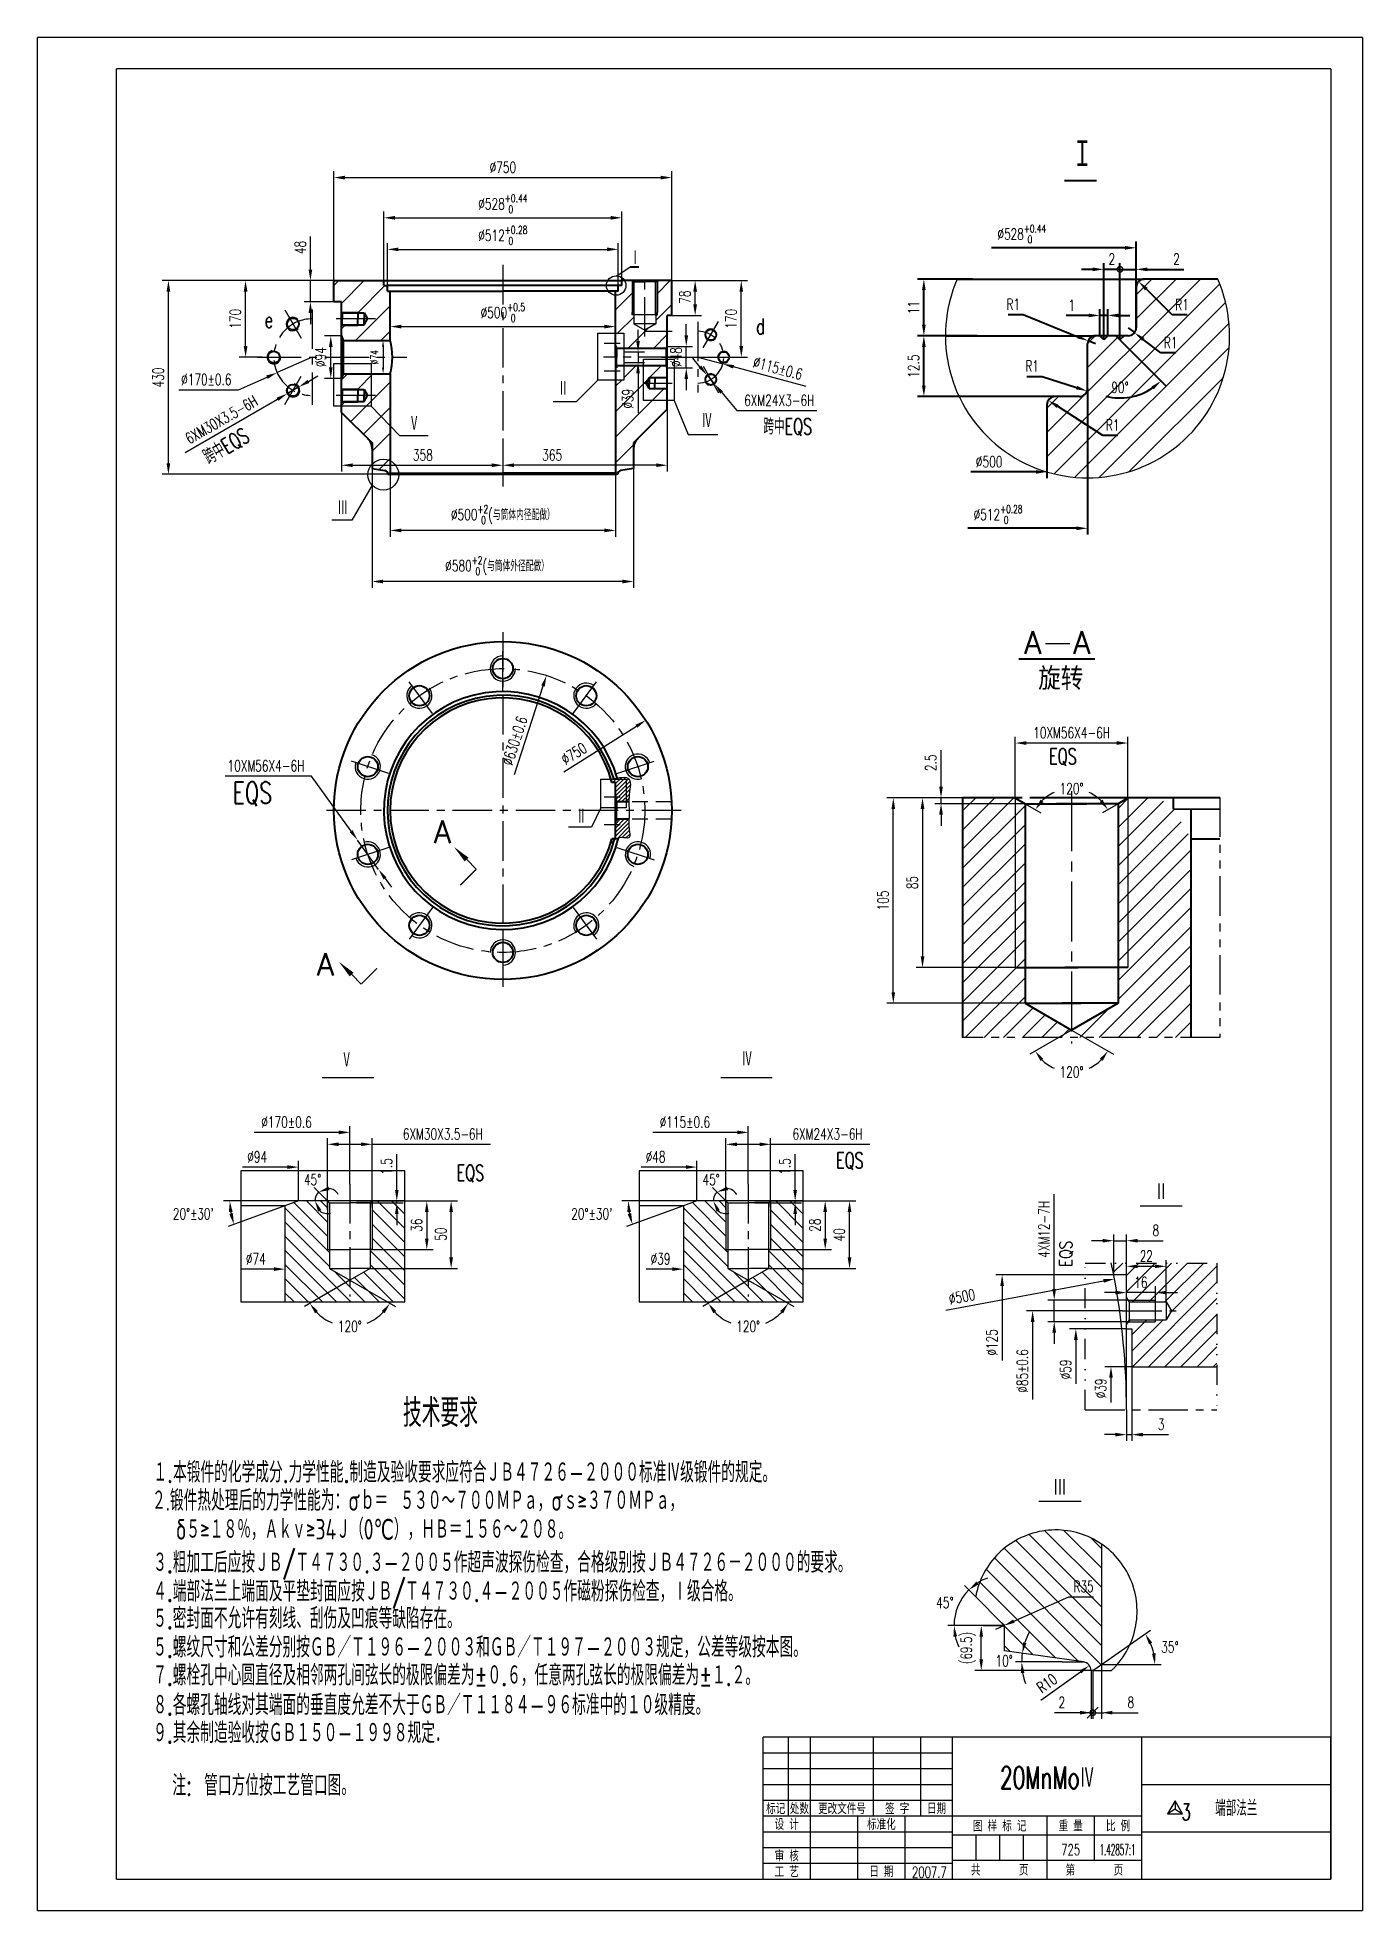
# Model space of a CAD drawing. Header units: millimetres. Extents: x -18 to 277, y -7 to 409.
import ezdxf
from ezdxf.enums import TextEntityAlignment as Align

# ---------------------------------------------------------------- set-up
doc = ezdxf.new("R2010")
doc.units = ezdxf.units.MM
doc.header["$LTSCALE"] = 7.000002
for name, pattern in [('CENTER', [2, 1.25, -0.25, 0.25, -0.25]), ('CENTER2', [28.575, 19.05, -3.175, 3.175, -3.175]), ('DASHED', [0.75, 0.5, -0.25]), ('DIVIDE', [31.75, 12.7, -6.35, 0, -6.35, 0, -6.35]), ('PHANTOM', [2.5, 1.25, -0.25, 0.25, -0.25, 0.25, -0.25])]:
    doc.linetypes.add(name, pattern=pattern)
doc.layers.get('0').update_dxf_attribs({"lineweight": 40})
doc.layers.get('Defpoints').update_dxf_attribs({"lineweight": 40})
for name, color, linetype in [('1', 7, 'Continuous'), ('11', 3, 'Continuous'), ('1轮廓实线层', 7, 'Continuous'), ('2', 6, 'Continuous'), ('2细线层', 4, 'Continuous'), ('3中心线层', 1, 'CENTER'), ('4虚线层', 6, 'DASHED'), ('5', 2, 'PHANTOM'), ('5剖面线层', 2, 'Continuous'), ('6', 3, 'Continuous'), ('6文字层', 3, 'Continuous'), ('7标注层', 4, 'Continuous'), ('8符号标注层', 4, 'Continuous'), ('9双点划线层', 6, 'DIVIDE'), ('中心', 1, 'CENTER2'), ('图框层', 7, 'Continuous'), ('文本', 4, 'Continuous'), ('细', 6, 'Continuous')]:
    doc.layers.add(name, color=color, linetype=linetype)
doc.styles.add('PC_TEXTSTYLE', font='romans.shx', dxfattribs={"width": 0.8, "bigfont": 'hzfs.shx'})
doc.styles.get("Standard").update_dxf_attribs({"font": 'txt.shx', "bigfont": 'hzfsdxt.shx'})
doc.styles.add('TH_GBDIM', font='romans.shx', dxfattribs={"width": 0.7, "bigfont": 'gbcbig.shx'})
doc.dimstyles.new('TH_GBDIM', dxfattribs={"dimscale": 0.7, "dimtxt": 3.5, "dimasz": 3.5, "dimexe": 2, "dimexo": 0, "dimgap": 1.5, "dimtad": 1, "dimlfac": 1, "dimdsep": 46, "dimtxsty": 'TH_GBDIM', "dimcen": 0, "dimclrd": 130, "dimclre": 130, "dimclrt": 3, "dimadec": 0, "dimazin": 2, "dimtfac": 0.714286, "dimtmove": 0, "dimatfit": 3, "dimfxl": 0, "dimtolj": 1, "dimtzin": 0, "dimlwd": -1, "dimlwe": -1, "dimarcsym": 0})

msp = doc.modelspace()

# ---------------------------------------------------------------- texts
at = {"layer": '11', "width": 0.7}
msp.add_text('EQS', height=4.8, dxfattribs=at).set_placement((30.1832, 240.8945), align=Align.MIDDLE)
at = {"layer": '2细线层', "style": 'PC_TEXTSTYLE', "width": 0.8}
msp.add_text('EQS', height=2.8, rotation=90, dxfattribs=at).set_placement((212.0515, 135.8508))
at = {"layer": '6'}
for p in [(72.3767, 232.4744), (46.4235, 203.0438)]:
    msp.add_text('A', height=5, dxfattribs=at).set_placement(p, align=Align.MIDDLE)
at = {"layer": '6', "char_height": 5, "attachment_point": 5}
for insert in [(203.3667, 274.509), (214.2293, 274.509)]:
    msp.add_mtext('A', dxfattribs=dict(at, insert=insert))
at = {"layer": '6文字层', "style": 'PC_TEXTSTYLE', "width": 0.667}
for s, p in [('Ⅰ', (113.9543, 358.162)), ('e', (32.9518, 344.3405)), ('d', (141.9786, 342.9114)), ('Ⅱ', (97.9812, 329.1332)), ('Ⅴ', (64.916, 321.3708)), ('Ⅳ', (129.8559, 322.002)), ('跨中EQS', (143.5894, 320.6992)), ('Ⅲ', (49.0607, 302.6661)), ('Ⅱ', (101.9971, 234.1692)), ('Ⅴ', (49.9204, 180.066)), ('Ⅳ', (138.7586, 180.288)), ('EQS', (75.5, 155.0107)), ('EQS', (159.7074, 157.7626))]:
    msp.add_text(s, height=3.5, dxfattribs=at).set_placement(p)
msp.add_text('跨中EQS', height=3.5, rotation=30.702718, dxfattribs=at).set_placement((20.6023, 313.8277))
at = {"layer": '6文字层', "width": 0.667}
for s, height, p in [('EQS', 3.51, (206.9648, 247.4581)), ('技术要求', 6.24, (63.5898, 100.3578)), ('１.本锻件的化学成分.力学性能.制造及验收要求应符合ＪＢ４７２６-２０００标准Ⅳ级锻件的规定。', 4.563, (8.2234, 88.0019)), ('\u3000２.锻件热处理后的力学性能为：σｂ＝ ５３０～７００ＭＰａ，σｓ≥３７０ＭＰａ，', 4.563, (4.8684, 81.7515)), ('δ５≥１８％，Ａｋｖ≥34Ｊ（0℃），ＨＢ＝１５６～２０８。', 4.563, (13.2168, 75.3519)), ('３.粗加工后应按ＪＢ/Ｔ４７３０.３-２００５作超声波探伤检查，合格级别按ＪＢ４７２６－２０００的要求。', 4.563, (8.1714, 67.9826)), ('４.端部法兰上端面及平垫封面应按ＪＢ/Ｔ４７３０.４-２００５作磁粉探伤检查，Ⅰ级合格。', 4.563, (8.1714, 61.583)), ('５.密封面不允许有刻线、刮伤及凹痕等缺陷存在。', 4.563, (8.1714, 55.5713)), ('５.螺纹尺寸和公差分别按ＧＢ／Ｔ１９６-２００３和ＧＢ／Ｔ１９７-２００３规定，公差等级按本图。', 4.563, (8.1714, 49.1717)), ('７.螺栓孔中心圆直径及相邻两孔间弦长的极限偏差为±０.６，任意两孔弦长的极限偏差为±１.２。', 4.563, (8.1714, 42.966)), ('８.各螺孔轴线对其端面的垂直度允差不大于ＧＢ／Ｔ１１８４-９６标准中的１０级精度。', 4.563, (8.1714, 36.3725)), ('９.其余制造验收按ＧＢ１５０-１９９８规定．', 4.563, (8.1714, 30.1668)), ('注: 管口方位按工艺管口图。', 4.563, (12.4163, 18.5041))]:
    msp.add_text(s, height=height, dxfattribs=at).set_placement(p)
at = {"layer": '6文字层', "char_height": 3.9592, "attachment_point": 8, "style": 'PC_TEXTSTYLE'}
for s, insert in [('Ⅱ', (231.8266, 150.5497)), ('Ⅲ', (209.3628, 84.9684))]:
    msp.add_mtext(s, dxfattribs=dict(at, insert=insert))
at = {"layer": '文本', "width": 0.667}
msp.add_text('Ｉ', height=6.5, dxfattribs=at).set_placement((212.1716, 379.616))
at = {"layer": '文本', "insert": (209.5388, 266.442), "char_height": 5, "attachment_point": 5}
msp.add_mtext('旋转', dxfattribs=at)

# ---------------------------------------------------------------- blocks, each defined once
blk = doc.blocks.new('主要受压件-3')
at = {"layer": '细'}
for p, q in [((2.4, 4.16), (0, 0)), ((2.4, 1.55), (0, 0)), ((0, 0), (4.8, 0)), ((4.8, 0), (2.4, 4.16)), ((2.4, 4.16), (2.4, 1.55)), ((2.4, 1.55), (4.8, 0))]:
    blk.add_line(p, q, dxfattribs=at)
at = {"layer": '文本', "width": 0.667}
blk.add_text('3', height=5.2, dxfattribs=at).set_placement((4.43, -1.98))
blk = doc.blocks.new('*D105')
at = {"layer": '2细线层', "color": 130}
for p, q in [((182.98, 242.46), (182.98, 250.61)), ((187.76, 240.01), (181.58, 240.01)), ((202.05, 238.71), (181.58, 238.71)), ((182.98, 238.71), (182.98, 240.01)), ((182.98, 236.26), (182.98, 233.81))]:
    blk.add_line(p, q, dxfattribs=at)
for points in [[(182.57, 242.46), (183.39, 242.46), (182.98, 240.01)], [(182.57, 236.26), (183.39, 236.26), (182.98, 238.71)]]:
    blk.add_solid(points, dxfattribs=at)
at = {"layer": 'Defpoints', "color": 0}
for p in [(182.98, 238.71), (187.76, 240.01), (202.05, 238.71)]:
    blk.add_point(p, dxfattribs=at)
at = {"layer": '2细线层', "color": 3, "insert": (180.7, 247.76), "char_height": 2.45, "attachment_point": 5, "rotation": 90, "style": 'TH_GBDIM'}
blk.add_mtext('\\A1;2.5', dxfattribs=at)
blk = doc.blocks.new('*D104')
at = {"layer": '2细线层', "color": 130}
for p, q in [((187.76, 240.01), (177.47, 240.01)), ((178.87, 237.56), (178.87, 204.8)), ((199.46, 202.35), (177.47, 202.35))]:
    blk.add_line(p, q, dxfattribs=at)
for points in [[(178.46, 237.56), (179.28, 237.56), (178.87, 240.01)], [(178.46, 204.8), (179.28, 204.8), (178.87, 202.35)]]:
    blk.add_solid(points, dxfattribs=at)
at = {"layer": 'Defpoints', "color": 0}
for p in [(187.76, 240.01), (178.87, 202.35), (199.46, 202.35)]:
    blk.add_point(p, dxfattribs=at)
at = {"layer": '2细线层', "color": 3, "insert": (176.59, 221.18), "char_height": 2.45, "attachment_point": 5, "rotation": 90, "style": 'TH_GBDIM'}
blk.add_mtext('\\A1;85{}{}', dxfattribs=at)
blk = doc.blocks.new('*D103')
at = {"layer": '2细线层', "color": 130}
for p, q in [((199.46, 239.95), (199.46, 253.57)), ((221.97, 252.17), (201.91, 252.17)), ((224.42, 240.01), (224.42, 253.57))]:
    blk.add_line(p, q, dxfattribs=at)
for points in [[(201.91, 252.58), (201.91, 251.76), (199.46, 252.17)], [(221.97, 252.58), (221.97, 251.76), (224.42, 252.17)]]:
    blk.add_solid(points, dxfattribs=at)
at = {"layer": 'Defpoints', "color": 0}
for p in [(199.46, 252.17), (199.46, 239.95), (224.42, 240.01)]:
    blk.add_point(p, dxfattribs=at)
at = {"layer": '2细线层', "color": 3, "insert": (211.94, 254.45), "char_height": 2.45, "attachment_point": 5, "style": 'TH_GBDIM'}
blk.add_mtext('\\A1;10XM56X4-6H{}{}', dxfattribs=at)
blk = doc.blocks.new('*D102')
at = {"layer": '7标注层', "color": 130}
for p, q in [((201.62, 238.71), (205.1, 236.7)), ((222.27, 238.71), (218.79, 236.7))]:
    blk.add_line(p, q, dxfattribs=at)
for start, end in [(114.6598, 134.8663), (45.1337, 65.3402)]:
    blk.add_arc((211.94, 232.75), 9.3, start, end, dxfattribs=at)
for points in [[(205.71, 239.09), (205.06, 239.59), (203.89, 237.4)], [(218.83, 239.59), (218.18, 239.09), (220, 237.4)]]:
    blk.add_solid(points, dxfattribs=at)
at = {"layer": 'Defpoints', "color": 0}
for p in [(215.13, 241.49), (199.36, 240.01), (201.62, 238.71), (222.27, 238.71), (224.53, 240.01)]:
    blk.add_point(p, dxfattribs=at)
at = {"layer": '7标注层', "color": 3, "insert": (211.94, 242.05), "char_height": 2.45, "attachment_point": 5, "style": 'TH_GBDIM'}
blk.add_mtext('\\A1;120°', dxfattribs=at)
blk = doc.blocks.new('*D101')
at = {"layer": '7标注层', "color": 130}
for q in [(202.66, 183.09), (221.23, 183.09)]:
    blk.add_line((211.94, 188.45), q, dxfattribs=at)
for start, end in [(225.0943, 245.4226), (294.5774, 314.9057)]:
    blk.add_arc((211.94, 188.45), 9.33, start, end, dxfattribs=at)
for points in [[(205.04, 181.6), (205.68, 182.1), (203.87, 183.79)], [(218.21, 182.1), (218.85, 181.6), (220.02, 183.79)]]:
    blk.add_solid(points, dxfattribs=at)
at = {"layer": 'Defpoints', "color": 0}
for p in [(201.62, 194.41), (222.27, 194.41), (211.94, 188.45), (211.94, 188.45), (208.76, 179.69)]:
    blk.add_point(p, dxfattribs=at)
at = {"layer": '7标注层', "color": 3, "insert": (211.94, 179.13), "char_height": 2.45, "attachment_point": 5, "style": 'TH_GBDIM'}
blk.add_mtext('\\A1;120°', dxfattribs=at)
blk = doc.blocks.new('*D100')
at = {"layer": '2细线层', "color": 130}
for p, q in [((187.76, 240.01), (170.99, 240.01)), ((172.39, 196.86), (172.39, 237.56)), ((201.62, 194.41), (170.99, 194.41))]:
    blk.add_line(p, q, dxfattribs=at)
for points in [[(171.98, 237.56), (172.8, 237.56), (172.39, 240.01)], [(171.98, 196.86), (172.8, 196.86), (172.39, 194.41)]]:
    blk.add_solid(points, dxfattribs=at)
at = {"layer": 'Defpoints', "color": 0}
for p in [(172.39, 240.01), (187.76, 240.01), (201.62, 194.41)]:
    blk.add_point(p, dxfattribs=at)
at = {"layer": '2细线层', "color": 3, "insert": (170.11, 217.21), "char_height": 2.45, "attachment_point": 5, "rotation": 90, "style": 'TH_GBDIM'}
blk.add_mtext('\\A1;105{}{}', dxfattribs=at)
blk = doc.blocks.new('*D120')
at = {"layer": '2细线层', "color": 130}
for p, q in [((115.75, 341.43), (115.75, 343.88)), ((112.69, 338.98), (117.15, 338.98)), ((115.75, 338.98), (115.75, 336.68)), ((112.69, 336.68), (117.15, 336.68)), ((115.75, 334.23), (115.75, 325.43))]:
    blk.add_line(p, q, dxfattribs=at)
for points in [[(115.34, 341.43), (116.16, 341.43), (115.75, 338.98)], [(115.34, 334.23), (116.16, 334.23), (115.75, 336.68)]]:
    blk.add_solid(points, dxfattribs=at)
at = {"layer": 'Defpoints', "color": 0}
for p in [(112.69, 338.98), (115.75, 338.98), (112.69, 336.68)]:
    blk.add_point(p, dxfattribs=at)
at = {"layer": '2细线层', "color": 3, "insert": (113.48, 328.61), "char_height": 2.45, "attachment_point": 5, "rotation": 90, "style": 'TH_GBDIM'}
blk.add_mtext('\\A1;%%c39{}{}', dxfattribs=at)
blk = doc.blocks.new('*D121')
at = {"layer": '2细线层', "color": 130}
for p, q in [((60.75, 344.63), (60.75, 343.22)), ((63.2, 344.62), (108.3, 344.62)), ((110.75, 344.63), (110.75, 343.22))]:
    blk.add_line(p, q, dxfattribs=at)
for points in [[(63.2, 345.03), (63.2, 344.21), (60.75, 344.62)], [(108.3, 345.03), (108.3, 344.21), (110.75, 344.62)]]:
    blk.add_solid(points, dxfattribs=at)
at = {"layer": 'Defpoints', "color": 0}
for p in [(60.75, 344.63), (110.75, 344.63), (110.75, 344.62)]:
    blk.add_point(p, dxfattribs=at)
at = {"layer": '2细线层', "color": 3, "insert": (85.75, 347.71), "char_height": 2.45, "attachment_point": 5, "style": 'TH_GBDIM'}
blk.add_mtext('\\A1;%%c500{\\H0.7143x;\\S+0.5^  0;}', dxfattribs=at)
blk = doc.blocks.new('*D122')
at = {"layer": '2细线层', "color": 130}
for p, q in [((48.25, 354.83), (10.15, 354.83)), ((11.55, 314.28), (11.55, 352.38)), ((60.75, 311.83), (10.15, 311.83))]:
    blk.add_line(p, q, dxfattribs=at)
for points in [[(11.14, 352.38), (11.96, 352.38), (11.55, 354.83)], [(11.14, 314.28), (11.96, 314.28), (11.55, 311.83)]]:
    blk.add_solid(points, dxfattribs=at)
at = {"layer": 'Defpoints', "color": 0}
for p in [(11.55, 354.83), (48.25, 354.83), (60.75, 311.83)]:
    blk.add_point(p, dxfattribs=at)
at = {"layer": '2细线层', "color": 3, "insert": (9.28, 333.33), "char_height": 2.45, "attachment_point": 5, "rotation": 90, "style": 'TH_GBDIM'}
blk.add_mtext('\\A1;430', dxfattribs=at)
blk = doc.blocks.new('*D123')
at = {"layer": '2细线层', "color": 130}
blk.add_line((88.33, 245.18), (94.67, 264.84), dxfattribs=at)
blk.add_solid([(94.29, 264.96), (95.06, 264.71), (95.43, 267.17)], dxfattribs=at)
at = {"layer": 'Defpoints', "color": 0}
for p in [(95.43, 267.17), (76.07, 207.21)]:
    blk.add_point(p, dxfattribs=at)
at = {"layer": '2细线层', "color": 3, "insert": (88.36, 252.67), "char_height": 2.45, "attachment_point": 5, "rotation": 72.1098, "style": 'TH_GBDIM'}
blk.add_mtext('\\A1;∅630%%P0.6{}{}', dxfattribs=at)
blk = doc.blocks.new('*D124')
at = {"layer": '2细线层', "color": 130}
blk.add_line((99.32, 245.76), (115.39, 255.9), dxfattribs=at)
blk.add_solid([(115.17, 256.25), (115.61, 255.56), (117.46, 257.21)], dxfattribs=at)
at = {"layer": 'Defpoints', "color": 0}
for p in [(117.46, 257.21), (54.04, 217.17)]:
    blk.add_point(p, dxfattribs=at)
at = {"layer": '2细线层', "color": 3, "insert": (101.51, 249.83), "char_height": 2.45, "attachment_point": 5, "rotation": 32.2659, "style": 'TH_GBDIM'}
blk.add_mtext('\\A1;∅750{}{}', dxfattribs=at)
blk = doc.blocks.new('*D125')
at = {"layer": '7标注层', "color": 130}
for p, q in [((56.31, 341.53), (60.58, 341.53)), ((59.18, 340.13), (59.18, 335.53)), ((56.31, 334.13), (60.58, 334.13))]:
    blk.add_line(p, q, dxfattribs=at)
for points in [[(58.94, 340.13), (59.41, 340.13), (59.18, 341.53)], [(58.94, 335.53), (59.41, 335.53), (59.18, 334.13)]]:
    blk.add_solid(points, dxfattribs=at)
at = {"layer": 'Defpoints', "color": 0}
for p in [(56.31, 341.53), (56.31, 334.13), (59.18, 334.13)]:
    blk.add_point(p, dxfattribs=at)
at = {"layer": '7标注层', "color": 3, "insert": (57.25, 337.83), "char_height": 1.75, "attachment_point": 5, "rotation": 90, "style": 'TH_GBDIM'}
blk.add_mtext('\\A1;%%c74{}{}', dxfattribs=at)
blk = doc.blocks.new('*D126')
at = {"layer": '2细线层', "color": 130}
for p, q in [((33.05, 354.83), (27.27, 354.83)), ((28.67, 340.28), (28.67, 352.38)), ((32.25, 337.83), (27.27, 337.83))]:
    blk.add_line(p, q, dxfattribs=at)
for points in [[(28.26, 352.38), (29.08, 352.38), (28.67, 354.83)], [(28.26, 340.28), (29.08, 340.28), (28.67, 337.83)]]:
    blk.add_solid(points, dxfattribs=at)
at = {"layer": 'Defpoints', "color": 0}
for p in [(28.67, 354.83), (33.05, 354.83), (32.25, 337.83)]:
    blk.add_point(p, dxfattribs=at)
at = {"layer": '2细线层', "color": 3, "insert": (26.39, 346.33), "char_height": 2.45, "attachment_point": 5, "rotation": 90, "style": 'TH_GBDIM'}
blk.add_mtext('\\A1;170', dxfattribs=at)
blk = doc.blocks.new('*D127')
at = {"layer": '2细线层', "color": 130}
for p, q in [((123.25, 354.83), (140.06, 354.83)), ((138.66, 340.28), (138.66, 352.38)), ((135.06, 337.83), (140.06, 337.83))]:
    blk.add_line(p, q, dxfattribs=at)
for points in [[(138.25, 352.38), (139.07, 352.38), (138.66, 354.83)], [(138.25, 340.28), (139.07, 340.28), (138.66, 337.83)]]:
    blk.add_solid(points, dxfattribs=at)
at = {"layer": 'Defpoints', "color": 0}
for p in [(123.25, 354.83), (138.66, 354.83), (135.06, 337.83)]:
    blk.add_point(p, dxfattribs=at)
at = {"layer": '2细线层', "color": 3, "insert": (136.39, 346.33), "char_height": 2.45, "attachment_point": 5, "rotation": 90, "style": 'TH_GBDIM'}
blk.add_mtext('\\A1;170', dxfattribs=at)
blk = doc.blocks.new('*D128')
at = {"layer": '2细线层', "color": 130}
for p, q in [((60.75, 312.09), (60.75, 297.97)), ((110.75, 311.83), (110.75, 297.97)), ((108.3, 299.37), (63.2, 299.37))]:
    blk.add_line(p, q, dxfattribs=at)
for points in [[(63.2, 299.78), (63.2, 298.96), (60.75, 299.37)], [(108.3, 299.78), (108.3, 298.96), (110.75, 299.37)]]:
    blk.add_solid(points, dxfattribs=at)
at = {"layer": 'Defpoints', "color": 0}
for p in [(60.75, 312.09), (110.75, 311.83), (60.75, 299.37)]:
    blk.add_point(p, dxfattribs=at)
at = {"layer": '2细线层', "color": 3, "insert": (85.75, 302.87), "char_height": 2.45, "attachment_point": 5, "style": 'TH_GBDIM'}
blk.add_mtext('\\A1;%%c500{}{\\H0.7143x;\\S+2^  0;}(与筒体内径配做）', dxfattribs=at)
blk = doc.blocks.new('*D129')
at = {"layer": '2细线层', "color": 130}
for p, q in [((56.75, 313.14), (56.75, 286.63)), ((114.75, 314.08), (114.75, 286.63)), ((112.3, 288.03), (59.2, 288.03))]:
    blk.add_line(p, q, dxfattribs=at)
for points in [[(59.2, 288.44), (59.2, 287.62), (56.75, 288.03)], [(112.3, 288.44), (112.3, 287.62), (114.75, 288.03)]]:
    blk.add_solid(points, dxfattribs=at)
at = {"layer": 'Defpoints', "color": 0}
for p in [(56.75, 313.14), (114.75, 314.08), (56.75, 288.03)]:
    blk.add_point(p, dxfattribs=at)
at = {"layer": '2细线层', "color": 3, "insert": (84.47, 291.52), "char_height": 2.45, "attachment_point": 5, "style": 'TH_GBDIM'}
blk.add_mtext('\\A1;%%c580{\\H0.71x;\\S+2^  0;}(与筒体外径配做）', dxfattribs=at)
blk = doc.blocks.new('*D130')
at = {"layer": '7标注层', "color": 130}
for p, q in [((43.3, 244.84), (24.12, 244.84)), ((52.1, 232.6), (43.3, 244.84)), ((58.2, 224.11), (53.53, 230.61)), ((59.63, 222.13), (61.06, 220.14))]:
    blk.add_line(p, q, dxfattribs=at)
for points in [[(52.43, 232.84), (51.76, 232.36), (53.53, 230.61)], [(59.96, 222.36), (59.29, 221.89), (58.2, 224.11)]]:
    blk.add_solid(points, dxfattribs=at)
at = {"layer": 'Defpoints', "color": 0}
for p in [(53.53, 230.61), (58.2, 224.11)]:
    blk.add_point(p, dxfattribs=at)
at = {"layer": '7标注层', "color": 3, "insert": (33.19, 247.11), "char_height": 2.45, "attachment_point": 5, "style": 'TH_GBDIM'}
blk.add_mtext('\\A1;10XM56X4-6H{}{}', dxfattribs=at)
blk = doc.blocks.new('*D132')
at = {"color": 130}
for p, q in [((189.93, 355.17), (177.77, 355.17)), ((179.17, 345.02), (179.17, 352.72)), ((191.03, 342.57), (177.77, 342.57))]:
    blk.add_line(p, q, dxfattribs=at)
for points in [[(178.76, 352.72), (179.58, 352.72), (179.17, 355.17)], [(178.76, 345.02), (179.58, 345.02), (179.17, 342.57)]]:
    blk.add_solid(points, dxfattribs=at)
at = {"layer": 'Defpoints', "color": 0}
for p in [(179.17, 355.17), (189.93, 355.17), (191.03, 342.57)]:
    blk.add_point(p, dxfattribs=at)
at = {"color": 3, "insert": (176.89, 348.87), "char_height": 2.45, "attachment_point": 5, "rotation": 90, "style": 'TH_GBDIM'}
blk.add_mtext('\\A1;11', dxfattribs=at)
blk = doc.blocks.new('*D135')
at = {"color": 130}
for p, q in [((191.03, 342.57), (177.77, 342.57)), ((179.17, 331.52), (179.17, 340.12)), ((191.03, 329.07), (177.77, 329.07))]:
    blk.add_line(p, q, dxfattribs=at)
for points in [[(178.76, 340.12), (179.58, 340.12), (179.17, 342.57)], [(178.76, 331.52), (179.58, 331.52), (179.17, 329.07)]]:
    blk.add_solid(points, dxfattribs=at)
at = {"layer": 'Defpoints', "color": 0}
for p in [(179.17, 342.57), (191.03, 342.57), (191.03, 329.07)]:
    blk.add_point(p, dxfattribs=at)
at = {"color": 3, "insert": (176.89, 335.82), "char_height": 2.45, "attachment_point": 5, "rotation": 90, "style": 'TH_GBDIM'}
blk.add_mtext('\\A1;12.5', dxfattribs=at)
blk = doc.blocks.new('*D136')
at = {"color": 130}
for p, q in [((202.05, 333.57), (205.39, 333.57)), ((205.39, 333.57), (213.06, 331.07))]:
    blk.add_line(p, q, dxfattribs=at)
blk.add_solid([(213.19, 331.46), (212.94, 330.68), (215.39, 330.31)], dxfattribs=at)
at = {"layer": 'Defpoints', "color": 0}
for p in [(213.68, 330.87), (215.39, 330.31)]:
    blk.add_point(p, dxfattribs=at)
at = {"color": 3, "insert": (203.2, 335.84), "char_height": 2.45, "attachment_point": 5, "style": 'TH_GBDIM'}
blk.add_mtext('\\A1;R1{}{}', dxfattribs=at)
blk = doc.blocks.new('*D137')
at = {"color": 130}
for p, q in [((197.87, 347.31), (201.2, 347.31)), ((201.2, 347.31), (213.35, 342.37)), ((217.28, 340.77), (215.61, 341.45))]:
    blk.add_line(p, q, dxfattribs=at)
blk.add_solid([(213.5, 342.75), (213.19, 341.99), (215.61, 341.45)], dxfattribs=at)
at = {"layer": 'Defpoints', "color": 0}
for p in [(215.61, 341.45), (217.28, 340.77)]:
    blk.add_point(p, dxfattribs=at)
at = {"color": 3, "insert": (199.01, 349.59), "char_height": 2.45, "attachment_point": 5, "style": 'TH_GBDIM'}
blk.add_mtext('\\A1;R1{}{}', dxfattribs=at)
blk = doc.blocks.new('*D138')
at = {"color": 130}
for p, q in [((215.73, 347.09), (210.77, 347.09)), ((218.18, 342.57), (218.18, 348.49)), ((219.98, 347.09), (218.18, 347.09)), ((219.98, 342.57), (219.98, 348.49)), ((222.43, 347.09), (224.88, 347.09))]:
    blk.add_line(p, q, dxfattribs=at)
for points in [[(215.73, 347.5), (215.73, 346.68), (218.18, 347.09)], [(222.43, 347.5), (222.43, 346.68), (219.98, 347.09)]]:
    blk.add_solid(points, dxfattribs=at)
at = {"layer": 'Defpoints', "color": 0}
for p in [(218.18, 347.09), (218.18, 342.57), (219.98, 342.57)]:
    blk.add_point(p, dxfattribs=at)
at = {"color": 3, "insert": (212.03, 349.36), "char_height": 2.45, "attachment_point": 5, "style": 'TH_GBDIM'}
blk.add_mtext('\\A1;1{}{}', dxfattribs=at)
blk = doc.blocks.new('_DotSmall')
at = {"color": 0, "linetype": 'ByBlock', "const_width": 0.5}
blk.add_lwpolyline([(-0.0625, 0, 1), (0.0625, 0, 1)], format="xyb", close=True, dxfattribs=at)
blk = doc.blocks.new('*D139')
at = {"color": 130}
for p, q in [((219.08, 341.67), (219.08, 358.72)), ((222.68, 341.67), (222.68, 358.72)), ((216.63, 357.32), (214.18, 357.32)), ((222.68, 357.32), (219.08, 357.32)), ((222.68, 357.32), (225.13, 357.32))]:
    blk.add_line(p, q, dxfattribs=at)
blk.add_solid([(216.63, 357.73), (216.63, 356.91), (219.08, 357.32)], dxfattribs=at)
at = {"layer": 'Defpoints', "color": 0}
for p in [(219.08, 357.32), (219.08, 341.67), (222.68, 341.67)]:
    blk.add_point(p, dxfattribs=at)
at = {"color": 130, "xscale": 2.45000073500022, "yscale": 2.45000073500022, "zscale": 2.45000073500022, "rotation": 180}
blk.add_blockref('_DotSmall', (222.68, 357.32), dxfattribs=at)
at = {"color": 3, "insert": (220.88, 359.6), "char_height": 2.45, "attachment_point": 5, "style": 'TH_GBDIM'}
blk.add_mtext('\\A1;2{}{}', dxfattribs=at)
blk = doc.blocks.new('*D140')
at = {"color": 130}
for p, q in [((222.68, 341.67), (222.68, 358.72)), ((226.28, 344.37), (226.28, 358.72)), ((222.68, 357.32), (220.23, 357.32)), ((222.68, 357.32), (226.28, 357.32)), ((228.73, 357.32), (236.82, 357.32))]:
    blk.add_line(p, q, dxfattribs=at)
blk.add_solid([(228.73, 357.73), (228.73, 356.91), (226.28, 357.32)], dxfattribs=at)
at = {"layer": 'Defpoints', "color": 0}
for p in [(226.28, 357.32), (222.68, 341.67), (226.28, 344.37)]:
    blk.add_point(p, dxfattribs=at)
at = {"color": 3, "insert": (235.2, 359.6), "char_height": 2.45, "attachment_point": 5, "style": 'TH_GBDIM'}
blk.add_mtext('\\A1;2{}{}', dxfattribs=at)
blk = doc.blocks.new('_None')
blk = doc.blocks.new('*D141')
at = {"color": 130}
blk.add_line((222.68, 341.67), (232.79, 331.56), dxfattribs=at)
blk.add_arc((222.68, 341.67), 12.9, 255.8145, 304.0996, dxfattribs=at)
blk.add_solid([(229.65, 331.3), (230.17, 330.67), (231.8, 332.55)], dxfattribs=at)
at = {"layer": 'Defpoints', "color": 0}
for p in [(221.78, 342.57), (222.68, 341.67), (222.68, 341.67), (223.58, 342.57), (219.34, 329.21)]:
    blk.add_point(p, dxfattribs=at)
at = {"color": 3, "insert": (222.68, 331.11), "char_height": 2.45, "attachment_point": 5, "style": 'TH_GBDIM'}
blk.add_mtext('\\A1;90°{}{}', dxfattribs=at)
blk = doc.blocks.new('*D142')
at = {"color": 130}
for p, q in [((224.48, 344.37), (225.91, 343.27)), ((231.73, 338.78), (227.85, 341.77)), ((235.06, 338.78), (231.73, 338.78))]:
    blk.add_line(p, q, dxfattribs=at)
blk.add_solid([(228.1, 342.1), (227.6, 341.45), (225.91, 343.27)], dxfattribs=at)
at = {"layer": 'Defpoints', "color": 0}
for p in [(224.48, 344.37), (225.91, 343.27)]:
    blk.add_point(p, dxfattribs=at)
at = {"color": 3, "insert": (233.92, 341.06), "char_height": 2.45, "attachment_point": 5, "style": 'TH_GBDIM'}
blk.add_mtext('\\A1;R1{}{}', dxfattribs=at)
blk = doc.blocks.new('*D143')
at = {"color": 130}
for p, q in [((234.24, 347.19), (228.54, 352.91)), ((237.58, 347.19), (234.24, 347.19))]:
    blk.add_line(p, q, dxfattribs=at)
blk.add_solid([(228.83, 353.2), (228.25, 352.62), (226.81, 354.64)], dxfattribs=at)
at = {"layer": 'Defpoints', "color": 0}
for p in [(226.81, 354.64), (228.08, 353.37)]:
    blk.add_point(p, dxfattribs=at)
at = {"color": 3, "insert": (236.43, 349.47), "char_height": 2.45, "attachment_point": 5, "style": 'TH_GBDIM'}
blk.add_mtext('\\A1;R1{}{}', dxfattribs=at)
blk = doc.blocks.new('*D133')
at = {"color": 130}
for p, q in [((223.83, 362.11), (194.18, 362.11)), ((226.28, 353.37), (226.28, 363.51))]:
    blk.add_line(p, q, dxfattribs=at)
blk.add_solid([(223.83, 362.52), (223.83, 361.7), (226.28, 362.11)], dxfattribs=at)
at = {"layer": 'Defpoints', "color": 0}
for p in [(171.36, 362.11), (171.36, 357.01), (226.28, 353.37)]:
    blk.add_point(p, dxfattribs=at)
at = {"color": 3, "insert": (200.9, 365.16), "char_height": 2.45, "attachment_point": 5, "style": 'TH_GBDIM'}
blk.add_mtext('\\A1;\\A1;%%c528{\\H0.7x;\\S+0.44^  0;}', dxfattribs=at)
blk = doc.blocks.new('*D144')
at = {"color": 130}
for p, q in [((218.86, 320.47), (208.83, 326.92)), ((222.2, 320.47), (218.86, 320.47))]:
    blk.add_line(p, q, dxfattribs=at)
blk.add_solid([(209.05, 327.26), (208.61, 326.57), (206.77, 328.24)], dxfattribs=at)
at = {"layer": 'Defpoints', "color": 0}
for p in [(206.77, 328.24), (208.28, 327.27)]:
    blk.add_point(p, dxfattribs=at)
at = {"color": 3, "insert": (221.05, 322.75), "char_height": 2.45, "attachment_point": 5, "style": 'TH_GBDIM'}
blk.add_mtext('\\A1;R1{}{}', dxfattribs=at)
blk = doc.blocks.new('*D134')
at = {"color": 130}
for p, q in [((215.48, 330.87), (215.48, 298.44)), ((213.03, 299.84), (188.92, 299.84))]:
    blk.add_line(p, q, dxfattribs=at)
blk.add_solid([(213.03, 300.25), (213.03, 299.43), (215.48, 299.84)], dxfattribs=at)
at = {"layer": 'Defpoints', "color": 0}
for p in [(177.06, 329.07), (215.48, 330.87), (177.06, 299.84)]:
    blk.add_point(p, dxfattribs=at)
at = {"color": 3, "insert": (195.62, 302.89), "char_height": 2.45, "attachment_point": 5, "style": 'TH_GBDIM'}
blk.add_mtext('\\A1;\\A1;%%c512{\\H0.7x;\\S+0.28^  0;}', dxfattribs=at)
blk = doc.blocks.new('*D145')
at = {"color": 130}
for p, q in [((206.48, 319.81), (206.48, 310.96)), ((204.03, 312.36), (189.61, 312.36))]:
    blk.add_line(p, q, dxfattribs=at)
blk.add_solid([(204.03, 312.76), (204.03, 311.95), (206.48, 312.36)], dxfattribs=at)
at = {"layer": 'Defpoints', "color": 0}
for p in [(180.8, 320.71), (206.48, 319.81), (180.8, 312.36)]:
    blk.add_point(p, dxfattribs=at)
at = {"color": 3, "insert": (193.64, 314.63), "char_height": 2.45, "attachment_point": 5, "style": 'TH_GBDIM'}
blk.add_mtext('\\A1;%%c500', dxfattribs=at)
blk = doc.blocks.new('*D147')
at = {"layer": '2细线层', "color": 130}
for p, q in [((60.15, 353.73), (60.15, 363.16)), ((62.6, 361.76), (108.9, 361.76)), ((111.35, 353.73), (111.35, 363.16))]:
    blk.add_line(p, q, dxfattribs=at)
for points in [[(62.6, 362.17), (62.6, 361.35), (60.15, 361.76)], [(108.9, 362.17), (108.9, 361.35), (111.35, 361.76)]]:
    blk.add_solid(points, dxfattribs=at)
at = {"layer": 'Defpoints', "color": 0}
for p in [(111.35, 361.76), (60.15, 353.73), (111.35, 353.73)]:
    blk.add_point(p, dxfattribs=at)
at = {"layer": '2细线层', "color": 3, "insert": (85.75, 364.85), "char_height": 2.45, "attachment_point": 5, "style": 'TH_GBDIM'}
blk.add_mtext('\\A1;\\A1;%%c512{\\H0.7143x;\\S+0.28^  0;}', dxfattribs=at)
blk = doc.blocks.new('*D148')
at = {"layer": '2细线层', "color": 130}
for p, q in [((59.35, 354.83), (59.35, 370.17)), ((112.15, 354.83), (112.15, 370.17)), ((61.8, 368.77), (109.7, 368.77))]:
    blk.add_line(p, q, dxfattribs=at)
for points in [[(61.8, 369.18), (61.8, 368.36), (59.35, 368.77)], [(109.7, 369.18), (109.7, 368.36), (112.15, 368.77)]]:
    blk.add_solid(points, dxfattribs=at)
at = {"layer": 'Defpoints', "color": 0}
for p in [(112.15, 368.77), (59.35, 354.83), (112.15, 354.83)]:
    blk.add_point(p, dxfattribs=at)
at = {"layer": '2细线层', "color": 3, "insert": (85.75, 371.86), "char_height": 2.45, "attachment_point": 5, "style": 'TH_GBDIM'}
blk.add_mtext('\\A1;\\A1;%%c528{\\H0.7143x;\\S+0.44^  0;}', dxfattribs=at)
blk = doc.blocks.new('*D149')
at = {"layer": '2细线层', "color": 130}
for p, q in [((48.25, 354.83), (48.25, 379.09)), ((123.25, 354.83), (123.25, 379.09)), ((50.7, 377.69), (120.8, 377.69))]:
    blk.add_line(p, q, dxfattribs=at)
for points in [[(50.7, 378.1), (50.7, 377.28), (48.25, 377.69)], [(120.8, 378.1), (120.8, 377.28), (123.25, 377.69)]]:
    blk.add_solid(points, dxfattribs=at)
at = {"layer": 'Defpoints', "color": 0}
for p in [(123.25, 377.69), (48.25, 354.83), (123.25, 354.83)]:
    blk.add_point(p, dxfattribs=at)
at = {"layer": '2细线层', "color": 3, "insert": (85.75, 379.97), "char_height": 2.45, "attachment_point": 5, "style": 'TH_GBDIM'}
blk.add_mtext('\\A1;%%c750{}{}', dxfattribs=at)
blk = doc.blocks.new('*D150')
at = {"layer": '1', "color": 130}
blk.add_line((184.06, 126.29), (219.05, 132.76), dxfattribs=at)
blk.add_solid([(218.98, 133.16), (219.13, 132.36), (221.46, 133.2)], dxfattribs=at)
at = {"layer": 'Defpoints', "color": 0}
for p in [(221.46, 133.2), (64.13, 104.12)]:
    blk.add_point(p, dxfattribs=at)
at = {"layer": '1', "color": 3, "insert": (187.61, 129.26), "char_height": 2.45, "attachment_point": 5, "rotation": 10.4725, "style": 'TH_GBDIM'}
blk.add_mtext('\\A1;%%c500', dxfattribs=at)
blk = doc.blocks.new('*D151')
at = {"layer": '1', "color": 130}
for p, q in [((224.13, 122.12), (211.5, 122.12)), ((212.9, 119.67), (212.9, 109.95))]:
    blk.add_line(p, q, dxfattribs=at)
blk.add_solid([(212.49, 119.67), (213.31, 119.67), (212.9, 122.12)], dxfattribs=at)
at = {"layer": 'Defpoints', "color": 0}
for p in [(224.13, 122.12), (212.9, 104.12), (224.13, 104.12)]:
    blk.add_point(p, dxfattribs=at)
at = {"layer": '1', "color": 3, "insert": (210.62, 113.12), "char_height": 2.45, "attachment_point": 5, "rotation": 90, "style": 'TH_GBDIM'}
blk.add_mtext('\\A1;%%c59', dxfattribs=at)
blk = doc.blocks.new('*D152')
at = {"layer": '1', "color": 130}
for p, q in [((208.1, 130.97), (208.1, 152)), ((224.49, 128.52), (206.7, 128.52)), ((208.1, 123.72), (208.1, 128.52)), ((224.49, 123.72), (206.7, 123.72)), ((208.1, 121.27), (208.1, 118.82))]:
    blk.add_line(p, q, dxfattribs=at)
for points in [[(207.69, 130.97), (208.5, 130.97), (208.1, 128.52)], [(207.69, 121.27), (208.5, 121.27), (208.1, 123.72)]]:
    blk.add_solid(points, dxfattribs=at)
at = {"layer": 'Defpoints', "color": 0}
for p in [(224.49, 128.52), (208.1, 123.72), (224.49, 123.72)]:
    blk.add_point(p, dxfattribs=at)
at = {"layer": '1', "color": 3, "insert": (205.82, 144.21), "char_height": 2.45, "attachment_point": 5, "rotation": 90, "style": 'TH_GBDIM'}
blk.add_mtext('\\A1;4XM12-7H', dxfattribs=at)
blk = doc.blocks.new('*D153')
at = {"layer": '1', "color": 130}
for p, q in [((223.21, 126.12), (201.91, 126.12)), ((203.31, 123.67), (203.31, 106.46))]:
    blk.add_line(p, q, dxfattribs=at)
blk.add_solid([(202.9, 123.67), (203.72, 123.67), (203.31, 126.12)], dxfattribs=at)
at = {"layer": 'Defpoints', "color": 0}
for p in [(223.21, 126.12), (203.31, 99.44), (223.21, 99.44)]:
    blk.add_point(p, dxfattribs=at)
at = {"layer": '1', "color": 3, "insert": (201.04, 112.78), "char_height": 2.45, "attachment_point": 5, "rotation": 90, "style": 'TH_GBDIM'}
blk.add_mtext('\\A1;%%c85%%P0.6', dxfattribs=at)
blk = doc.blocks.new('*D154')
at = {"layer": '1', "color": 130}
for p, q in [((224.13, 134.12), (195.14, 134.12)), ((196.54, 131.67), (196.54, 115.09))]:
    blk.add_line(p, q, dxfattribs=at)
blk.add_solid([(196.13, 131.67), (196.95, 131.67), (196.54, 134.12)], dxfattribs=at)
at = {"layer": 'Defpoints', "color": 0}
for p in [(224.13, 134.12), (196.54, 104.12), (224.13, 104.12)]:
    blk.add_point(p, dxfattribs=at)
at = {"layer": '1', "color": 3, "insert": (194.26, 119.12), "char_height": 2.45, "attachment_point": 5, "rotation": 90, "style": 'TH_GBDIM'}
blk.add_mtext('\\A1;%%c125{}{}', dxfattribs=at)
blk = doc.blocks.new('*D155')
at = {"layer": '1', "color": 130}
for p, q in [((225.33, 113.72), (219.29, 113.72)), ((220.69, 111.27), (220.69, 105.75))]:
    blk.add_line(p, q, dxfattribs=at)
blk.add_solid([(220.28, 111.27), (221.1, 111.27), (220.69, 113.72)], dxfattribs=at)
at = {"layer": 'Defpoints', "color": 0}
for p in [(225.33, 113.72), (220.69, 104.12), (225.33, 104.12)]:
    blk.add_point(p, dxfattribs=at)
at = {"layer": '1', "color": 3, "insert": (218.41, 108.92), "char_height": 2.45, "attachment_point": 5, "rotation": 90, "style": 'TH_GBDIM'}
blk.add_mtext('\\A1;%%c39{}{}', dxfattribs=at)
blk = doc.blocks.new('*D156')
at = {"layer": '1', "color": 130}
for p, q in [((224.13, 104.12), (224.13, 97.24)), ((225.33, 104.12), (225.33, 97.24)), ((221.68, 98.64), (219.23, 98.64)), ((224.13, 98.64), (225.33, 98.64)), ((227.78, 98.64), (233.47, 98.64))]:
    blk.add_line(p, q, dxfattribs=at)
for points in [[(221.68, 99.05), (221.68, 98.24), (224.13, 98.64)], [(227.78, 99.05), (227.78, 98.24), (225.33, 98.64)]]:
    blk.add_solid(points, dxfattribs=at)
at = {"layer": 'Defpoints', "color": 0}
for p in [(224.13, 104.12), (225.33, 104.12), (225.33, 98.64)]:
    blk.add_point(p, dxfattribs=at)
at = {"layer": '1', "color": 3, "insert": (231.85, 100.92), "char_height": 2.45, "attachment_point": 5, "style": 'TH_GBDIM'}
blk.add_mtext('\\A1;3{}{}', dxfattribs=at)
blk = doc.blocks.new('*D157')
at = {"layer": '1', "color": 130}
for p, q in [((218.84, 141.69), (216.39, 141.69)), ((221.29, 134.12), (221.29, 143.09)), ((221.29, 141.69), (224.13, 141.69)), ((224.13, 134.12), (224.13, 143.09)), ((226.58, 141.69), (232.27, 141.69))]:
    blk.add_line(p, q, dxfattribs=at)
for points in [[(218.84, 142.1), (218.84, 141.29), (221.29, 141.69)], [(226.58, 142.1), (226.58, 141.29), (224.13, 141.69)]]:
    blk.add_solid(points, dxfattribs=at)
at = {"layer": 'Defpoints', "color": 0}
for p in [(224.13, 141.69), (221.29, 134.12), (224.13, 134.12)]:
    blk.add_point(p, dxfattribs=at)
at = {"layer": '1', "color": 3, "insert": (230.65, 143.97), "char_height": 2.45, "attachment_point": 5, "style": 'TH_GBDIM'}
blk.add_mtext('\\A1;8{}{}', dxfattribs=at)
blk = doc.blocks.new('*D158')
at = {"layer": '1', "color": 130}
for p, q in [((221.68, 130.18), (219.23, 130.18)), ((224.13, 128.51), (224.13, 131.58)), ((230.53, 130.18), (224.13, 130.18)), ((230.53, 128.51), (230.53, 131.58)), ((232.98, 130.18), (235.43, 130.18))]:
    blk.add_line(p, q, dxfattribs=at)
for points in [[(221.68, 130.58), (221.68, 129.77), (224.13, 130.18)], [(232.98, 130.58), (232.98, 129.77), (230.53, 130.18)]]:
    blk.add_solid(points, dxfattribs=at)
at = {"layer": 'Defpoints', "color": 0}
for p in [(224.13, 130.18), (224.13, 128.51), (230.53, 128.51)]:
    blk.add_point(p, dxfattribs=at)
at = {"layer": '1', "color": 3, "insert": (227.33, 132.45), "char_height": 2.45, "attachment_point": 5, "style": 'TH_GBDIM'}
blk.add_mtext('\\A1;16{}{}', dxfattribs=at)
blk = doc.blocks.new('*D159')
at = {"layer": '1', "color": 130}
for p, q in [((224.13, 128.12), (224.13, 137.4)), ((232.93, 128.12), (232.93, 137.4)), ((230.48, 136), (226.58, 136))]:
    blk.add_line(p, q, dxfattribs=at)
for points in [[(226.58, 136.41), (226.58, 135.6), (224.13, 136)], [(230.48, 136.41), (230.48, 135.6), (232.93, 136)]]:
    blk.add_solid(points, dxfattribs=at)
at = {"layer": 'Defpoints', "color": 0}
for p in [(224.13, 136), (224.13, 128.12), (232.93, 128.12)]:
    blk.add_point(p, dxfattribs=at)
at = {"layer": '1', "color": 3, "insert": (228.53, 138.28), "char_height": 2.45, "attachment_point": 5, "style": 'TH_GBDIM'}
blk.add_mtext('\\A1;22', dxfattribs=at)
blk = doc.blocks.new('*D160')
at = {"layer": '7标注层', "color": 130}
for p, q in [((124.56, 354.83), (129.82, 354.83)), ((128.42, 349.53), (128.42, 352.38)), ((123.25, 347.08), (129.82, 347.08))]:
    blk.add_line(p, q, dxfattribs=at)
for points in [[(128.01, 352.38), (128.83, 352.38), (128.42, 354.83)], [(128.01, 349.53), (128.83, 349.53), (128.42, 347.08)]]:
    blk.add_solid(points, dxfattribs=at)
at = {"layer": 'Defpoints', "color": 0}
for p in [(124.56, 354.83), (128.42, 354.83), (123.25, 347.08)]:
    blk.add_point(p, dxfattribs=at)
at = {"layer": '7标注层', "color": 3, "insert": (126.14, 351.16), "char_height": 2.45, "attachment_point": 5, "rotation": 90, "style": 'TH_GBDIM'}
blk.add_mtext('\\A1;78{}{}', dxfattribs=at)
blk = doc.blocks.new('*D161')
at = {"layer": '7标注层', "color": 130}
for p, q in [((126.46, 342.68), (126.46, 345.13)), ((122.25, 340.23), (127.86, 340.23)), ((126.46, 335.43), (126.46, 340.23)), ((122.25, 335.43), (127.86, 335.43)), ((126.46, 332.98), (126.46, 330.53))]:
    blk.add_line(p, q, dxfattribs=at)
for points in [[(126.05, 342.68), (126.86, 342.68), (126.46, 340.23)], [(126.05, 332.98), (126.86, 332.98), (126.46, 335.43)]]:
    blk.add_solid(points, dxfattribs=at)
at = {"layer": 'Defpoints', "color": 0}
for p in [(122.25, 340.23), (126.46, 340.23), (122.25, 335.43)]:
    blk.add_point(p, dxfattribs=at)
at = {"layer": '7标注层', "color": 3, "insert": (124.18, 337.83), "char_height": 2.45, "attachment_point": 5, "rotation": 90, "style": 'TH_GBDIM'}
blk.add_mtext('\\A1;%%c48{}{}', dxfattribs=at)
blk = doc.blocks.new('*D164')
at = {"layer": '7标注层', "color": 130}
for p, q in [((49.95, 342.53), (46.18, 342.53)), ((47.58, 335.58), (47.58, 340.08)), ((49.95, 333.13), (46.18, 333.13))]:
    blk.add_line(p, q, dxfattribs=at)
for points in [[(47.17, 340.08), (47.99, 340.08), (47.58, 342.53)], [(47.17, 335.58), (47.99, 335.58), (47.58, 333.13)]]:
    blk.add_solid(points, dxfattribs=at)
at = {"layer": 'Defpoints', "color": 0}
for p in [(47.58, 342.53), (49.95, 342.53), (49.95, 333.13)]:
    blk.add_point(p, dxfattribs=at)
at = {"layer": '7标注层', "color": 3, "insert": (45.31, 337.83), "char_height": 2.45, "attachment_point": 5, "rotation": 90, "style": 'TH_GBDIM'}
blk.add_mtext('\\A1;%%c94{}{}', dxfattribs=at)
blk = doc.blocks.new('*D167')
at = {"layer": '7标注层', "color": 130}
for p, q in [((43.44, 337.83), (35.67, 334.39)), ((27.09, 330.6), (33.43, 333.4)), ((13.87, 330.6), (27.09, 330.6))]:
    blk.add_line(p, q, dxfattribs=at)
blk.add_solid([(33.26, 333.77), (33.59, 333.03), (35.67, 334.39)], dxfattribs=at)
at = {"layer": 'Defpoints', "color": 0}
for p in [(43.44, 337.83), (35.67, 334.39)]:
    blk.add_point(p, dxfattribs=at)
at = {"layer": '7标注层', "color": 3, "insert": (19.96, 332.87), "char_height": 2.45, "attachment_point": 5, "style": 'TH_GBDIM'}
blk.add_mtext('\\A1;%%c170%%P0.6{}{}', dxfattribs=at)
blk = doc.blocks.new('*D168')
at = {"layer": '7标注层', "color": 130}
for p, q in [((42.62, 332.44), (44.74, 333.66)), ((15.27, 316.68), (35.77, 328.5)), ((40.49, 331.22), (37.89, 329.72))]:
    blk.add_line(p, q, dxfattribs=at)
for points in [[(42.41, 332.8), (42.82, 332.09), (40.49, 331.22)], [(35.57, 328.85), (35.97, 328.14), (37.89, 329.72)]]:
    blk.add_solid(points, dxfattribs=at)
at = {"layer": 'Defpoints', "color": 0}
for p in [(37.89, 329.72), (40.49, 331.22)]:
    blk.add_point(p, dxfattribs=at)
at = {"layer": '7标注层', "color": 3, "insert": (23.32, 323.95), "char_height": 2.45, "attachment_point": 5, "rotation": 29.9563, "style": 'TH_GBDIM'}
blk.add_mtext('\\A1;6XM30X3.5-6H{}{}', dxfattribs=at)
blk = doc.blocks.new('*D169')
at = {"layer": '7标注层', "color": 130}
for p, q in [((129.02, 337.83), (134.57, 336.33)), ((153.07, 331.33), (136.93, 335.69))]:
    blk.add_line(p, q, dxfattribs=at)
blk.add_solid([(137.04, 336.08), (136.83, 335.3), (134.57, 336.33)], dxfattribs=at)
at = {"layer": 'Defpoints', "color": 0}
for p in [(129.02, 337.83), (134.57, 336.33)]:
    blk.add_point(p, dxfattribs=at)
at = {"layer": '7标注层', "color": 3, "insert": (146.78, 335.38), "char_height": 2.45, "attachment_point": 5, "rotation": 344.8674, "style": 'TH_GBDIM'}
blk.add_mtext('\\A1;%%c115%%P0.6{}{}', dxfattribs=at)
blk = doc.blocks.new('*D170')
at = {"layer": '7标注层', "color": 130}
for p, q in [((129.48, 335.72), (127.9, 337.6)), ((131.06, 333.85), (132.73, 331.86)), ((134.31, 329.98), (137.69, 325.96)), ((137.69, 325.96), (155.4, 325.96))]:
    blk.add_line(p, q, dxfattribs=at)
for points in [[(129.79, 335.98), (129.17, 335.46), (131.06, 333.85)], [(134.62, 330.24), (133.99, 329.72), (132.73, 331.86)]]:
    blk.add_solid(points, dxfattribs=at)
at = {"layer": 'Defpoints', "color": 0}
for p in [(131.06, 333.85), (132.73, 331.86)]:
    blk.add_point(p, dxfattribs=at)
at = {"layer": '7标注层', "color": 3, "insert": (147.07, 328.24), "char_height": 2.45, "attachment_point": 5, "style": 'TH_GBDIM'}
blk.add_mtext('\\A1;6XM24X3-6H{}{}', dxfattribs=at)
blk = doc.blocks.new('*D171')
at = {"layer": '7标注层', "color": 130}
for p, q in [((49.95, 325.58), (49.95, 312.44)), ((85.75, 319.79), (85.75, 312.44)), ((52.4, 313.84), (83.3, 313.84))]:
    blk.add_line(p, q, dxfattribs=at)
for points in [[(52.4, 314.25), (52.4, 313.43), (49.95, 313.84)], [(83.3, 314.25), (83.3, 313.43), (85.75, 313.84)]]:
    blk.add_solid(points, dxfattribs=at)
at = {"layer": 'Defpoints', "color": 0}
for p in [(49.95, 325.58), (85.75, 319.79), (85.75, 313.84)]:
    blk.add_point(p, dxfattribs=at)
at = {"layer": '7标注层', "color": 3, "insert": (68.02, 316.11), "char_height": 2.45, "attachment_point": 5, "style": 'TH_GBDIM'}
blk.add_mtext('\\A1;358{}{}', dxfattribs=at)
blk = doc.blocks.new('*D172')
at = {"layer": '7标注层', "color": 130}
for p, q in [((122.25, 326.28), (122.25, 312.44)), ((85.75, 319.79), (85.75, 312.44)), ((119.8, 313.84), (88.2, 313.84))]:
    blk.add_line(p, q, dxfattribs=at)
for points in [[(88.2, 314.25), (88.2, 313.43), (85.75, 313.84)], [(119.8, 314.25), (119.8, 313.43), (122.25, 313.84)]]:
    blk.add_solid(points, dxfattribs=at)
at = {"layer": 'Defpoints', "color": 0}
for p in [(122.25, 326.28), (85.75, 319.79), (85.75, 313.84)]:
    blk.add_point(p, dxfattribs=at)
at = {"layer": '7标注层', "color": 3, "insert": (96.68, 316.11), "char_height": 2.45, "attachment_point": 5, "style": 'TH_GBDIM'}
blk.add_mtext('\\A1;365{}{}', dxfattribs=at)
blk = doc.blocks.new('*D173')
at = {"layer": '7标注层', "color": 130}
for p, q in [((43.06, 357.28), (43.06, 364.61)), ((46.71, 354.83), (41.66, 354.83)), ((43.06, 350.08), (43.06, 354.83)), ((48.25, 350.08), (41.66, 350.08)), ((43.06, 347.63), (43.06, 345.18))]:
    blk.add_line(p, q, dxfattribs=at)
for points in [[(42.65, 357.28), (43.47, 357.28), (43.06, 354.83)], [(42.65, 347.63), (43.47, 347.63), (43.06, 350.08)]]:
    blk.add_solid(points, dxfattribs=at)
at = {"layer": 'Defpoints', "color": 0}
for p in [(43.06, 354.83), (46.71, 354.83), (48.25, 350.08)]:
    blk.add_point(p, dxfattribs=at)
at = {"layer": '7标注层', "color": 3, "insert": (40.79, 362.17), "char_height": 2.45, "attachment_point": 5, "rotation": 90, "style": 'TH_GBDIM'}
blk.add_mtext('\\A1;48{}{}', dxfattribs=at)
blk = doc.blocks.new('*D175')
at = {"layer": '7标注层', "color": 130}
for p, q in [((216.27, 46.28), (216.27, 35.52)), ((216.65, 46.28), (216.65, 35.52)), ((213.82, 36.92), (208.13, 36.92)), ((216.65, 36.92), (216.27, 36.92)), ((216.65, 36.92), (219.1, 36.92))]:
    blk.add_line(p, q, dxfattribs=at)
blk.add_solid([(213.82, 37.33), (213.82, 36.51), (216.27, 36.92)], dxfattribs=at)
at = {"layer": 'Defpoints', "color": 0}
for p in [(216.27, 46.28), (216.65, 46.28), (216.27, 36.92)]:
    blk.add_point(p, dxfattribs=at)
at = {"layer": '7标注层', "color": 130, "xscale": 2.45000073500022, "yscale": 2.45000073500022, "zscale": 2.45000073500022, "rotation": 180}
blk.add_blockref('_DotSmall', (216.65, 36.92), dxfattribs=at)
at = {"layer": '7标注层', "color": 3, "insert": (209.75, 39.19), "char_height": 2.45, "attachment_point": 5, "style": 'TH_GBDIM'}
blk.add_mtext('\\A1;2{}{}', dxfattribs=at)
blk = doc.blocks.new('_Oblique')
at = {"color": 0, "linetype": 'ByBlock', "lineweight": -2}
blk.add_line((-0.5, -0.5), (0.5, 0.5), dxfattribs=at)
blk = doc.blocks.new('*D176')
at = {"layer": '7标注层', "color": 130}
for p, q in [((216.65, 46.28), (216.65, 35.52)), ((218.57, 47.62), (218.57, 35.52)), ((216.65, 36.92), (214.2, 36.92)), ((216.65, 36.92), (218.57, 36.92)), ((221.02, 36.92), (226.72, 36.92))]:
    blk.add_line(p, q, dxfattribs=at)
blk.add_solid([(221.02, 37.33), (221.02, 36.51), (218.57, 36.92)], dxfattribs=at)
at = {"layer": 'Defpoints', "color": 0}
for p in [(216.65, 46.28), (218.57, 47.62), (218.57, 36.92)]:
    blk.add_point(p, dxfattribs=at)
at = {"layer": '7标注层', "color": 130, "xscale": 2.45000073500022, "yscale": 2.45000073500022, "zscale": 2.45000073500022}
blk.add_blockref('_Oblique', (216.65, 36.92), dxfattribs=at)
at = {"layer": '7标注层', "color": 3, "insert": (225.09, 39.19), "char_height": 2.45, "attachment_point": 5, "style": 'TH_GBDIM'}
blk.add_mtext('\\A1;8{}{}', dxfattribs=at)
blk = doc.blocks.new('*D177')
at = {"layer": '7标注层', "color": 130}
for p, q in [((197.07, 56.26), (190.51, 56.26)), ((191.91, 48.73), (191.91, 53.81)), ((216.27, 46.28), (190.51, 46.28))]:
    blk.add_line(p, q, dxfattribs=at)
for points in [[(191.5, 53.81), (192.31, 53.81), (191.91, 56.26)], [(191.5, 48.73), (192.31, 48.73), (191.91, 46.28)]]:
    blk.add_solid(points, dxfattribs=at)
at = {"layer": 'Defpoints', "color": 0}
for p in [(191.91, 56.26), (197.07, 56.26), (216.27, 46.28)]:
    blk.add_point(p, dxfattribs=at)
at = {"layer": '7标注层', "color": 3, "insert": (188.99, 51.27), "char_height": 2.45, "attachment_point": 5, "rotation": 90, "style": 'TH_GBDIM'}
blk.add_mtext('\\A1;(69.5){}{}', dxfattribs=at)
blk = doc.blocks.new('*D178')
at = {"layer": '7标注层', "color": 130}
blk.add_line((209.85, 48.18), (199.47, 48.18), dxfattribs=at)
for start, end in [(151.5558, 161.7779), (172, 180), (190.2221, 200.4442)]:
    blk.add_arc((214.62, 48.18), 13.75, start, end, dxfattribs=at)
for points in [[(201.95, 52.38), (201.16, 52.57), (201, 50.09)], [(200.68, 45.7), (201.49, 45.77), (200.87, 48.18)]]:
    blk.add_solid(points, dxfattribs=at)
at = {"layer": 'Defpoints', "color": 0}
for p in [(197.07, 50.64), (200.93, 49.46), (209.85, 48.18), (214.62, 48.18), (214.62, 48.18)]:
    blk.add_point(p, dxfattribs=at)
at = {"layer": '7标注层', "color": 3, "insert": (196.99, 48.43), "char_height": 2.45, "attachment_point": 5, "style": 'TH_GBDIM'}
blk.add_mtext('\\A1;10%%d', dxfattribs=at)
blk = doc.blocks.new('*D179')
at = {"layer": '7标注层', "color": 130}
for p, q in [((190.67, 62.66), (188.16, 65.17)), ((192.31, 56.26), (184.47, 56.26))]:
    blk.add_line(p, q, dxfattribs=at)
for start, end in [(109.8836, 122.4418), (135, 180), (192.5582, 205.1164)]:
    blk.add_arc((197.07, 56.26), 11.2, start, end, dxfattribs=at)
for points in [[(191.32, 65.39), (190.81, 66.03), (189.15, 64.18)], [(185.73, 53.78), (186.54, 53.87), (185.87, 56.26)]]:
    blk.add_solid(points, dxfattribs=at)
at = {"layer": 'Defpoints', "color": 0}
for p in [(190.67, 62.66), (187.37, 61.86), (192.31, 56.26), (196.51, 56.82), (197.07, 56.26)]:
    blk.add_point(p, dxfattribs=at)
at = {"layer": '7标注层', "color": 3, "insert": (183.85, 61.36), "char_height": 2.45, "attachment_point": 5, "style": 'TH_GBDIM'}
blk.add_mtext('\\A1;45%%d{}{}', dxfattribs=at)
blk = doc.blocks.new('*D181')
at = {"layer": '7标注层', "color": 130}
for p, q in [((199.14, 57.24), (211.35, 62.65)), ((211.35, 62.65), (216.81, 62.65)), ((195.15, 55.46), (196.9, 56.24))]:
    blk.add_line(p, q, dxfattribs=at)
blk.add_solid([(198.98, 57.61), (199.31, 56.86), (196.9, 56.24)], dxfattribs=at)
at = {"layer": 'Defpoints', "color": 0}
for p in [(195.15, 55.46), (196.9, 56.24)]:
    blk.add_point(p, dxfattribs=at)
at = {"layer": '7标注层', "color": 3, "insert": (214.6, 64.93), "char_height": 2.45, "attachment_point": 5, "style": 'TH_GBDIM'}
blk.add_mtext('\\A1;R35{}{}', dxfattribs=at)
blk = doc.blocks.new('*D180')
at = {"layer": '7标注层', "color": 130}
for p, q in [((218.57, 47.62), (229.44, 55.23)), ((222.08, 47.62), (231.84, 47.62))]:
    blk.add_line(p, q, dxfattribs=at)
blk.add_arc((218.57, 47.62), 11.86, 11.8533, 23.1467, dxfattribs=at)
for points in [[(229.13, 52.09), (229.84, 52.48), (228.29, 54.43)], [(230.59, 50.1), (229.78, 50.02), (230.44, 47.62)]]:
    blk.add_solid(points, dxfattribs=at)
at = {"layer": 'Defpoints', "color": 0}
for p in [(229.47, 52.32), (216.65, 46.28), (218.57, 47.62), (218.57, 47.62), (222.08, 47.62)]:
    blk.add_point(p, dxfattribs=at)
at = {"layer": '7标注层', "color": 3, "insert": (233.77, 51.49), "char_height": 2.45, "attachment_point": 5, "style": 'TH_GBDIM'}
blk.add_mtext('\\A1;35%%d{}{}', dxfattribs=at)
blk = doc.blocks.new('*D182')
at = {"layer": '7标注层', "color": 130}
blk.add_line((205.15, 39.72), (213.92, 45.97), dxfattribs=at)
blk.add_solid([(213.68, 46.3), (214.15, 45.64), (215.91, 47.39)], dxfattribs=at)
at = {"layer": 'Defpoints', "color": 0}
for p in [(214.35, 46.28), (215.91, 47.39)]:
    blk.add_point(p, dxfattribs=at)
at = {"layer": '7标注层', "color": 3, "insert": (206.48, 43.46), "char_height": 2.45, "attachment_point": 5, "rotation": 35.472, "style": 'TH_GBDIM'}
blk.add_mtext('\\A1;R10{}{}', dxfattribs=at)
blk = doc.blocks.new('*D196')
at = {"layer": '7标注层', "color": 130}
for p, q in [((27.6, 150.52), (23.78, 150.52)), ((37.41, 149.43), (24.79, 144.84))]:
    blk.add_line(p, q, dxfattribs=at)
blk.add_arc((40.41, 150.52), 15.23, 189.2289, 190.7711, dxfattribs=at)
for points in [[(24.97, 148.05), (25.79, 148.11), (25.18, 150.52)], [(25.85, 147.79), (25.06, 147.57), (26.1, 145.32)]]:
    blk.add_solid(points, dxfattribs=at)
at = {"layer": 'Defpoints', "color": 0}
for p in [(27.6, 150.52), (40.41, 150.52), (64, 150.52), (25.59, 147.01), (37.41, 149.43)]:
    blk.add_point(p, dxfattribs=at)
at = {"layer": '7标注层', "color": 3, "insert": (17.09, 147.65), "char_height": 2.45, "attachment_point": 5, "style": 'TH_GBDIM'}
blk.add_mtext("\\A1;20%%d%%P30'", dxfattribs=at)
blk = doc.blocks.new('*D197')
at = {"layer": '7标注层', "color": 130}
for p, q in [((62.22, 152.97), (62.22, 160.87)), ((53.26, 150.52), (63.62, 150.52)), ((53.26, 150.07), (63.62, 150.07)), ((62.22, 150.07), (62.22, 150.52)), ((62.22, 147.62), (62.22, 145.17))]:
    blk.add_line(p, q, dxfattribs=at)
for points in [[(61.82, 152.97), (62.63, 152.97), (62.22, 150.52)], [(61.82, 147.62), (62.63, 147.62), (62.22, 150.07)]]:
    blk.add_solid(points, dxfattribs=at)
at = {"layer": 'Defpoints', "color": 0}
for p in [(53.26, 150.52), (53.26, 150.07), (62.22, 150.52)]:
    blk.add_point(p, dxfattribs=at)
at = {"layer": '7标注层', "color": 3, "insert": (59.95, 158.15), "char_height": 2.45, "attachment_point": 5, "rotation": 90, "style": 'TH_GBDIM'}
blk.add_mtext('\\A1;1.5{}{}', dxfattribs=at)
blk = doc.blocks.new('*D198')
at = {"layer": '7标注层', "color": 130}
blk.add_line((46.86, 150.52), (43.89, 153.5), dxfattribs=at)
for start, end in [(135, 180), (31.3435, 83.1718), (231.8282, 283.6565)]:
    blk.add_arc((46.86, 150.52), 2.8, start, end, dxfattribs=at)
for points in [[(44.76, 148.14), (45.5, 148.5), (44.06, 150.52)], [(47.33, 152.92), (47.06, 153.69), (44.88, 152.51)]]:
    blk.add_solid(points, dxfattribs=at)
at = {"layer": 'Defpoints', "color": 0}
for p in [(27.6, 150.52), (44.15, 151.25), (46.86, 150.52), (47.31, 150.07), (64, 150.52)]:
    blk.add_point(p, dxfattribs=at)
at = {"layer": '7标注层', "color": 3, "insert": (43.55, 155.25), "char_height": 2.45, "attachment_point": 5, "style": 'TH_GBDIM'}
blk.add_mtext('\\A1;45°{}{}', dxfattribs=at)
blk = doc.blocks.new('*D205')
at = {"layer": '7标注层', "color": 130}
for p, q in [((56.76, 150.52), (70.28, 150.52)), ((68.88, 148.07), (68.88, 142.17)), ((56.31, 139.72), (70.28, 139.72))]:
    blk.add_line(p, q, dxfattribs=at)
for points in [[(68.47, 148.07), (69.29, 148.07), (68.88, 150.52)], [(68.47, 142.17), (69.29, 142.17), (68.88, 139.72)]]:
    blk.add_solid(points, dxfattribs=at)
at = {"layer": 'Defpoints', "color": 0}
for p in [(56.76, 150.52), (56.31, 139.72), (68.88, 139.72)]:
    blk.add_point(p, dxfattribs=at)
at = {"layer": '7标注层', "color": 3, "insert": (66.61, 145.17), "char_height": 2.45, "attachment_point": 5, "rotation": 90, "style": 'TH_GBDIM'}
blk.add_mtext('\\A1;36{}{}', dxfattribs=at)
blk = doc.blocks.new('*D199')
at = {"layer": '7标注层', "color": 130}
for p, q in [((58.08, 150.52), (75.68, 150.52)), ((74.28, 137.97), (74.28, 148.07)), ((56.31, 135.52), (75.68, 135.52))]:
    blk.add_line(p, q, dxfattribs=at)
for points in [[(73.87, 148.07), (74.69, 148.07), (74.28, 150.52)], [(73.87, 137.97), (74.69, 137.97), (74.28, 135.52)]]:
    blk.add_solid(points, dxfattribs=at)
at = {"layer": 'Defpoints', "color": 0}
for p in [(58.08, 150.52), (74.28, 150.52), (56.31, 135.52)]:
    blk.add_point(p, dxfattribs=at)
at = {"layer": '7标注层', "color": 3, "insert": (72, 143.14), "char_height": 2.45, "attachment_point": 5, "rotation": 90, "style": 'TH_GBDIM'}
blk.add_mtext('\\A1;50{}{}', dxfattribs=at)
blk = doc.blocks.new('*D200')
at = {"layer": '7标注层', "color": 130}
for q in [(41.71, 127.1), (61.91, 127.1)]:
    blk.add_line((51.81, 132.93), q, dxfattribs=at)
for start, end in [(223.7128, 247.6767), (292.1022, 316.2872)]:
    blk.add_arc((51.81, 132.93), 10.26, start, end, dxfattribs=at)
for points in [[(44.07, 125.59), (44.72, 126.08), (42.92, 127.8)], [(58.9, 126.08), (59.55, 125.59), (60.7, 127.8)]]:
    blk.add_solid(points, dxfattribs=at)
at = {"layer": 'Defpoints', "color": 0}
for p in [(47.31, 135.52), (56.31, 135.52), (51.81, 132.93), (51.81, 132.93), (55.32, 123.28)]:
    blk.add_point(p, dxfattribs=at)
at = {"layer": '7标注层', "color": 3, "insert": (51.79, 122.66), "char_height": 2.45, "attachment_point": 5, "style": 'TH_GBDIM'}
blk.add_mtext('\\A1;120°{}{}', dxfattribs=at)
blk = doc.blocks.new('*D201')
at = {"layer": '7标注层', "color": 130}
for p, q in [((46.86, 148.55), (46.86, 164.49)), ((49.31, 163.09), (54.31, 163.09)), ((56.76, 149.15), (56.76, 164.49)), ((56.76, 163.09), (83.05, 163.09))]:
    blk.add_line(p, q, dxfattribs=at)
for points in [[(49.31, 163.5), (49.31, 162.68), (46.86, 163.09)], [(54.31, 163.5), (54.31, 162.68), (56.76, 163.09)]]:
    blk.add_solid(points, dxfattribs=at)
at = {"layer": 'Defpoints', "color": 0}
for p in [(46.86, 163.09), (46.86, 148.55), (56.76, 149.15)]:
    blk.add_point(p, dxfattribs=at)
at = {"layer": '7标注层', "color": 3, "insert": (72.44, 165.37), "char_height": 2.45, "attachment_point": 5, "style": 'TH_GBDIM'}
blk.add_mtext('\\A1;6XM30X3.5-6H{}{}', dxfattribs=at)
blk = doc.blocks.new('*D202')
at = {"layer": '7标注层', "color": 130}
for p, q in [((51.81, 154.28), (51.81, 167.14)), ((49.36, 165.74), (30.61, 165.74))]:
    blk.add_line(p, q, dxfattribs=at)
blk.add_solid([(49.36, 166.15), (49.36, 165.33), (51.81, 165.74)], dxfattribs=at)
at = {"layer": 'Defpoints', "color": 0}
for p in [(26.13, 165.74), (26.13, 158.5), (51.81, 154.28)]:
    blk.add_point(p, dxfattribs=at)
at = {"layer": '7标注层', "color": 3, "insert": (37.75, 168.02), "char_height": 2.45, "attachment_point": 5, "style": 'TH_GBDIM'}
blk.add_mtext('\\A1;%%c170%%p0.6', dxfattribs=at)
blk = doc.blocks.new('*D203')
at = {"layer": '7标注层', "color": 130}
for p, q in [((37.96, 158.04), (28, 158.04)), ((40.41, 150.52), (40.41, 159.44))]:
    blk.add_line(p, q, dxfattribs=at)
blk.add_solid([(37.96, 158.44), (37.96, 157.63), (40.41, 158.04)], dxfattribs=at)
at = {"layer": 'Defpoints', "color": 0}
for p in [(19.32, 158.04), (19.32, 150.67), (40.41, 150.52)]:
    blk.add_point(p, dxfattribs=at)
at = {"layer": '7标注层', "color": 3, "insert": (31.26, 160.31), "char_height": 2.45, "attachment_point": 5, "style": 'TH_GBDIM'}
blk.add_mtext('\\A1;%%c94{}{}', dxfattribs=at)
blk = doc.blocks.new('*D204')
at = {"layer": '7标注层', "color": 130}
for p, q in [((34.96, 135.39), (27.68, 135.39)), ((37.41, 136.43), (37.41, 133.99))]:
    blk.add_line(p, q, dxfattribs=at)
blk.add_solid([(34.96, 135.8), (34.96, 134.98), (37.41, 135.39)], dxfattribs=at)
at = {"layer": 'Defpoints', "color": 0}
for p in [(20.5, 135.93), (20.5, 135.39), (37.41, 136.43)]:
    blk.add_point(p, dxfattribs=at)
at = {"layer": '7标注层', "color": 3, "insert": (30.94, 137.67), "char_height": 2.45, "attachment_point": 5, "style": 'TH_GBDIM'}
blk.add_mtext('\\A1;%%c74{}{}', dxfattribs=at)
blk = doc.blocks.new('*D214')
at = {"layer": '7标注层', "color": 130}
for p, q in [((123.36, 135.39), (117.57, 135.39)), ((125.81, 136.43), (125.81, 133.99))]:
    blk.add_line(p, q, dxfattribs=at)
blk.add_solid([(123.36, 135.8), (123.36, 134.98), (125.81, 135.39)], dxfattribs=at)
at = {"layer": 'Defpoints', "color": 0}
for p in [(108.9, 135.93), (108.9, 135.39), (125.81, 136.43)]:
    blk.add_point(p, dxfattribs=at)
at = {"layer": '7标注层', "color": 3, "insert": (120.74, 137.67), "char_height": 2.45, "attachment_point": 5, "style": 'TH_GBDIM'}
blk.add_mtext('\\A1;%%c39', dxfattribs=at)
blk = doc.blocks.new('*D213')
at = {"layer": '7标注层', "color": 130}
for p, q in [((126.36, 158.04), (116.44, 158.04)), ((128.81, 150.52), (128.81, 159.44))]:
    blk.add_line(p, q, dxfattribs=at)
blk.add_solid([(126.36, 158.44), (126.36, 157.63), (128.81, 158.04)], dxfattribs=at)
at = {"layer": 'Defpoints', "color": 0}
for p in [(107.72, 158.04), (107.72, 150.67), (128.81, 150.52)]:
    blk.add_point(p, dxfattribs=at)
at = {"layer": '7标注层', "color": 3, "insert": (119.66, 160.31), "char_height": 2.45, "attachment_point": 5, "style": 'TH_GBDIM'}
blk.add_mtext('\\A1;%%c48', dxfattribs=at)
blk = doc.blocks.new('*D212')
at = {"layer": '7标注层', "color": 130}
for p, q in [((140.21, 154.28), (140.21, 167.14)), ((137.76, 165.74), (119.01, 165.74))]:
    blk.add_line(p, q, dxfattribs=at)
blk.add_solid([(137.76, 166.15), (137.76, 165.33), (140.21, 165.74)], dxfattribs=at)
at = {"layer": 'Defpoints', "color": 0}
for p in [(114.53, 165.74), (114.53, 158.5), (140.21, 154.28)]:
    blk.add_point(p, dxfattribs=at)
at = {"layer": '7标注层', "color": 3, "insert": (126.14, 168.02), "char_height": 2.45, "attachment_point": 5, "style": 'TH_GBDIM'}
blk.add_mtext('\\A1;%%c115%%p0.6', dxfattribs=at)
blk = doc.blocks.new('*D211')
at = {"layer": '7标注层', "color": 130}
for p, q in [((135.26, 148.55), (135.26, 164.49)), ((137.71, 163.09), (142.71, 163.09)), ((145.16, 149.15), (145.16, 164.49)), ((145.16, 163.09), (167.17, 163.09))]:
    blk.add_line(p, q, dxfattribs=at)
for points in [[(137.71, 163.5), (137.71, 162.68), (135.26, 163.09)], [(142.71, 163.5), (142.71, 162.68), (145.16, 163.09)]]:
    blk.add_solid(points, dxfattribs=at)
at = {"layer": 'Defpoints', "color": 0}
for p in [(135.26, 163.09), (135.26, 148.55), (145.16, 149.15)]:
    blk.add_point(p, dxfattribs=at)
at = {"layer": '7标注层', "color": 3, "insert": (157.79, 165.37), "char_height": 2.45, "attachment_point": 5, "style": 'TH_GBDIM'}
blk.add_mtext('\\A1;6XM24X3-6H{}{}', dxfattribs=at)
blk = doc.blocks.new('*D210')
at = {"layer": '7标注层', "color": 130}
for q in [(130.11, 127.1), (150.31, 127.1)]:
    blk.add_line((140.21, 132.93), q, dxfattribs=at)
for start, end in [(223.7128, 247.6767), (292.1022, 316.2872)]:
    blk.add_arc((140.21, 132.93), 10.26, start, end, dxfattribs=at)
for points in [[(132.47, 125.59), (133.12, 126.08), (131.32, 127.8)], [(147.3, 126.08), (147.95, 125.59), (149.1, 127.8)]]:
    blk.add_solid(points, dxfattribs=at)
at = {"layer": 'Defpoints', "color": 0}
for p in [(135.71, 135.52), (144.71, 135.52), (140.21, 132.93), (140.21, 132.93), (143.72, 123.28)]:
    blk.add_point(p, dxfattribs=at)
at = {"layer": '7标注层', "color": 3, "insert": (140.19, 122.66), "char_height": 2.45, "attachment_point": 5, "style": 'TH_GBDIM'}
blk.add_mtext('\\A1;120°{}{}', dxfattribs=at)
blk = doc.blocks.new('*D209')
at = {"layer": '7标注层', "color": 130}
for p, q in [((146.47, 150.52), (164.08, 150.52)), ((162.68, 137.97), (162.68, 148.07)), ((144.71, 135.52), (164.08, 135.52))]:
    blk.add_line(p, q, dxfattribs=at)
for points in [[(162.27, 148.07), (163.09, 148.07), (162.68, 150.52)], [(162.27, 137.97), (163.09, 137.97), (162.68, 135.52)]]:
    blk.add_solid(points, dxfattribs=at)
at = {"layer": 'Defpoints', "color": 0}
for p in [(146.47, 150.52), (162.68, 150.52), (144.71, 135.52)]:
    blk.add_point(p, dxfattribs=at)
at = {"layer": '7标注层', "color": 3, "insert": (160.4, 143.02), "char_height": 2.45, "attachment_point": 5, "rotation": 90, "style": 'TH_GBDIM'}
blk.add_mtext('\\A1;40{}{}', dxfattribs=at)
blk = doc.blocks.new('*D215')
at = {"layer": '7标注层', "color": 130}
for p, q in [((145.16, 150.52), (158.68, 150.52)), ((157.28, 148.07), (157.28, 142.17)), ((144.71, 139.72), (158.68, 139.72))]:
    blk.add_line(p, q, dxfattribs=at)
for points in [[(156.87, 148.07), (157.69, 148.07), (157.28, 150.52)], [(156.87, 142.17), (157.69, 142.17), (157.28, 139.72)]]:
    blk.add_solid(points, dxfattribs=at)
at = {"layer": 'Defpoints', "color": 0}
for p in [(145.16, 150.52), (144.71, 139.72), (157.28, 139.72)]:
    blk.add_point(p, dxfattribs=at)
at = {"layer": '7标注层', "color": 3, "insert": (155.01, 145.12), "char_height": 2.45, "attachment_point": 5, "rotation": 90, "style": 'TH_GBDIM'}
blk.add_mtext('\\A1;28{}{}', dxfattribs=at)
blk = doc.blocks.new('*D208')
at = {"layer": '7标注层', "color": 130}
blk.add_line((135.26, 150.52), (132.29, 153.5), dxfattribs=at)
for start, end in [(135, 180), (31.3435, 83.1718), (231.8282, 283.6565)]:
    blk.add_arc((135.26, 150.52), 2.8, start, end, dxfattribs=at)
for points in [[(133.16, 148.14), (133.89, 148.5), (132.46, 150.52)], [(135.73, 152.92), (135.46, 153.69), (133.28, 152.51)]]:
    blk.add_solid(points, dxfattribs=at)
at = {"layer": 'Defpoints', "color": 0}
for p in [(116, 150.52), (132.55, 151.25), (135.26, 150.52), (135.71, 150.07), (152.4, 150.52)]:
    blk.add_point(p, dxfattribs=at)
at = {"layer": '7标注层', "color": 3, "insert": (131.95, 155.25), "char_height": 2.45, "attachment_point": 5, "style": 'TH_GBDIM'}
blk.add_mtext('\\A1;45°{}{}', dxfattribs=at)
blk = doc.blocks.new('*D207')
at = {"layer": '7标注层', "color": 130}
for p, q in [((150.62, 152.97), (150.62, 160.87)), ((141.66, 150.52), (152.02, 150.52)), ((141.66, 150.07), (152.02, 150.07)), ((150.62, 150.07), (150.62, 150.52)), ((150.62, 147.62), (150.62, 145.17))]:
    blk.add_line(p, q, dxfattribs=at)
for points in [[(150.21, 152.97), (151.03, 152.97), (150.62, 150.52)], [(150.21, 147.62), (151.03, 147.62), (150.62, 150.07)]]:
    blk.add_solid(points, dxfattribs=at)
at = {"layer": 'Defpoints', "color": 0}
for p in [(141.66, 150.52), (141.66, 150.07), (150.62, 150.52)]:
    blk.add_point(p, dxfattribs=at)
at = {"layer": '7标注层', "color": 3, "insert": (148.35, 158.15), "char_height": 2.45, "attachment_point": 5, "rotation": 90, "style": 'TH_GBDIM'}
blk.add_mtext('\\A1;1.5{}{}', dxfattribs=at)
blk = doc.blocks.new('*D206')
at = {"layer": '7标注层', "color": 130}
for p, q in [((116, 150.52), (112.18, 150.52)), ((125.81, 149.43), (113.18, 144.84))]:
    blk.add_line(p, q, dxfattribs=at)
blk.add_arc((128.81, 150.52), 15.23, 189.2289, 190.7711, dxfattribs=at)
for points in [[(113.37, 148.05), (114.19, 148.11), (113.58, 150.52)], [(114.24, 147.79), (113.46, 147.57), (114.5, 145.32)]]:
    blk.add_solid(points, dxfattribs=at)
at = {"layer": 'Defpoints', "color": 0}
for p in [(116, 150.52), (128.81, 150.52), (152.4, 150.52), (113.99, 147.01), (125.81, 149.43)]:
    blk.add_point(p, dxfattribs=at)
at = {"layer": '7标注层', "color": 3, "insert": (105.49, 147.65), "char_height": 2.45, "attachment_point": 5, "style": 'TH_GBDIM'}
blk.add_mtext("\\A1;20%%d%%P30'", dxfattribs=at)
blk = doc.blocks.new('PC_TITLE_BLOCK')
at = {"layer": '1轮廓实线层'}
for p, q in [((0, 45), (-180, 45)), ((-180, 0), (-180, 45)), ((-172, 20), (-172, 45)), ((-165, 20), (-165, 45)), ((-145, 20), (-145, 45)), ((-130, 20), (-130, 45)), ((-120, 0), (-120, 45)), ((-60, 30), (0, 30)), ((-180, 20), (-60, 20)), ((-165, 0), (-165, 20)), ((-150, 0), (-150, 20)), ((-135, 0), (-135, 20)), ((-60, 15), (0, 15)), ((-180, 0), (0, 0))]:
    blk.add_line(p, q, dxfattribs=at)
at = {"layer": '1轮廓实线层', "color": 7}
for p, q in [((-60, 0), (-60, 45)), ((-180, 25), (-120, 25))]:
    blk.add_line(p, q, dxfattribs=at)
at = {"layer": '2细线层'}
for p, q in [((-180, 40), (-120, 40)), ((-180, 35), (-120, 35)), ((-180, 30), (-120, 30)), ((-90, 0), (-90, 20)), ((-75, 6), (-75, 20)), ((-180, 15), (-120, 15)), ((-120, 14), (-60, 14)), ((-112.5, 6), (-112.5, 14)), ((-105, 6), (-105, 14)), ((-97.5, 6), (-97.5, 14)), ((-180, 10), (-120, 10)), ((-120, 6), (-60, 6)), ((-180, 5), (-120, 5))]:
    blk.add_line(p, q, dxfattribs=at)
at = {"layer": '图框层'}
blk.add_line((0, 0), (0, 45), dxfattribs=at)
at = {"layer": '6文字层', "style": 'PC_TEXTSTYLE', "width": 0.667}
for s, p in [('标记', (-176, 22.5)), ('处数', (-168.5, 22.5)), (' 更改文件号 ', (-155, 22.5)), (' 签 字 ', (-137.5, 22.5)), (' 日期 ', (-125, 22.5)), (' 设 计 ', (-172.5, 17.51)), (' 标准化 ', (-142.5, 17.51)), (' 图 样 标 记 ', (-105, 17)), (' 重 量 ', (-82.5, 17)), (' 比 例 ', (-67.5, 17)), (' 审 核 ', (-172.5, 7.5)), (' 工 艺 ', (-172.5, 2.5)), (' 日 期 ', (-142.5, 2.5)), ('共       页', (-105, 3)), ('第       页', (-75, 3))]:
    blk.add_text(s, height=3.5, dxfattribs=at).set_placement(p, align=Align.MIDDLE)
at = {"layer": '6文字层', "style": 'PC_TEXTSTYLE', "flags": 8}
for tag, height, width, p, p2 in [('产品名称或材料标记', 7, 0.600652, (-113.46, 28.64), (-66.42, 28.64)), ('企业名称', 5, 1.98445, (-54.29, 34.82), (-5.27, 34.82)), ('图样名称', 5, 2.004495, (-54.79, 19.98), (-5.27, 19.98)), ('标准化', 3.5, 1.023147, (-133.83, 15.37), (-120.75, 15.37)), ('审核', 3.5, 1.579393, (-163.99, 5.37), (-150.63, 5.37)), ('重量', 3.5, 1.408247, (-88.46, 7.54), (-76.55, 7.54)), ('比例', 3.5, 1.385287, (-73.35, 7.54), (-61.93, 7.54)), ('图样代号', 5, 2.006536, (-54.79, 5.63), (-5.52, 5.63)), ('工艺', 3.5, 1.621807, (-164.21, 0.37), (-150.89, 0.37)), ('日期', 3.5, 1.560088, (-133.83, 0.37), (-120.75, 0.37)), ('共几页', 3.5, 0.557144, (-108.07, 0.63), (-101.05, 0.63))]:
    blk.add_attdef(tag, text='', height=height, dxfattribs=dict(at, width=width)).set_placement(p, p2, align=Align.FIT)
at = {"layer": '6文字层', "style": 'PC_TEXTSTYLE', "width": 3.962018, "flags": 8}
blk.add_attdef('设计', text='', height=3.5, rotation=358.46442, dxfattribs=at).set_placement((-164.23, 15.37), (-150.37, 15), align=Align.FIT)
at = {"layer": '6文字层', "color": 3, "style": 'PC_TEXTSTYLE', "width": 0.56476, "flags": 8}
blk.add_attdef('第几页', text='', height=3.5, dxfattribs=at).set_placement((-78.29, 0.75), (-71.16, 0.75), align=Align.FIT)
at = {"layer": '6文字层', "ltscale": 10, "style": 'PC_TEXTSTYLE', "flags": 1}
blk.add_attdef('图纸张数', (-58.68, -0.49), '', height=2.5, dxfattribs=at)

# ---------------------------------------------------------------- dimensions: what is measured, and where the dimension line sits
for base, p1, p2, text, override, picture, middle in [((171.358, 362.11), (226.2819, 353.3682), (171.358, 357.0088), '\\A1;%%c528{\\H0.7x;\\S+0.44^  0;}', {"dimse2": 1, "dimsd2": 1}, '*D133', (200.9028, 362.11)), ((226.2819, 357.3204), (222.6819, 341.6682), (226.2819, 344.3682), '2{}{}', {"dimgap": 1.5, "dimtad": 1, "dimjust": 0, "dimdec": 1, "dimlfac": 1, "dimblk1": 'None', "dimsah": 1, "dimse1": 0, "dimse2": 0, "dimsd1": 0, "dimsd2": 0}, '*D140', (235.2019, 357.3204)), ((177.0614, 299.841), (215.4819, 330.8682), (177.0614, 329.0682), '\\A1;%%c512{\\H0.7x;\\S+0.28^  0;}', {"dimgap": 1.5, "dimtad": 1, "dimjust": 0, "dimdec": 1, "dimlfac": 1, "dimse1": 0, "dimse2": 1, "dimsd1": 0, "dimsd2": 1}, '*D134', (195.6211, 299.841))]:
    dim = msp.add_linear_dim(base=base, p1=p1, p2=p2, text=text, dimstyle='TH_GBDIM', override=override)
    dim.commit()
    dim.dimension.update_dxf_attribs({"geometry": picture, "text_midpoint": middle, "dimtype": 160})
for base, p1, p2, text, override, picture, middle in [((219.0819, 357.3204), (222.6819, 341.6682), (219.0819, 341.6682), '2{}{}', {"dimgap": 1.5, "dimtad": 1, "dimjust": 0, "dimdec": 1, "dimlfac": 1, "dimblk1": 'DotSmall', "dimsah": 1, "dimse1": 0, "dimse2": 0, "dimsd1": 0, "dimsd2": 0}, '*D139', (220.8819, 359.5954)), ((218.1819, 347.0885), (219.9819, 342.5682), (218.1819, 342.5682), '1{}{}', {"dimgap": 1.5, "dimtad": 1, "dimjust": 0, "dimdec": 1, "dimlfac": 1, "dimse1": 0, "dimse2": 0, "dimsd1": 0, "dimsd2": 0}, '*D138', (212.0277, 349.3635)), ((180.7962, 312.3562), (206.4819, 319.8122), (180.7962, 320.7122), '%%c500', {"dimgap": 1.5, "dimtad": 1, "dimjust": 0, "dimdec": 1, "dimlfac": 1, "dimse1": 0, "dimse2": 1, "dimsd1": 0, "dimsd2": 1}, '*D145', (193.639, 314.6312))]:
    dim = msp.add_linear_dim(base=base, p1=p1, p2=p2, text=text, dimstyle='TH_GBDIM', override=override)
    dim.commit()
    dim.dimension.update_dxf_attribs({"geometry": picture, "text_midpoint": middle})
dim = msp.add_linear_dim(base=(179.1685, 355.1682), p1=(191.0295, 342.5682), p2=(189.9272, 355.1682), angle=90, text='11', dimstyle='TH_GBDIM', override={"dimgap": 1.5, "dimtad": 1, "dimjust": 0, "dimdec": 1, "dimlfac": 1, "dimse1": 0, "dimse2": 0, "dimsd1": 0, "dimsd2": 0})
dim.commit()
dim.dimension.update_dxf_attribs({"geometry": '*D132', "text_midpoint": (179.1685, 348.8682), "dimtype": 160})
for center, mpoint, picture, middle in [((228.0819, 353.3682), (226.8106, 354.6425), '*D143', (234.2404, 347.1948)), ((217.2819, 340.7682), (215.6147, 341.4468), '*D137', (201.2026, 347.3125)), ((213.6819, 330.8682), (215.3935, 330.3111), '*D136', (205.39, 333.5669)), ((208.2819, 327.2682), (206.7673, 328.241), '*D144', (218.861, 320.4734))]:
    dim = msp.add_radius_dim(center=center, mpoint=mpoint, text='R1{}{}', dimstyle='TH_GBDIM', override={"dimgap": 1.5, "dimtad": 1, "dimjust": 0, "dimtih": 0, "dimtoh": 1, "dimdec": 1, "dimlfac": 1, "dimse1": 0, "dimse2": 0, "dimsd1": 0, "dimsd2": 0, "dimtix": 0, "dimtofl": 1, "dimtmove": 1, "dimatfit": 3})
    dim.commit()
    dim.dimension.update_dxf_attribs({"geometry": picture, "text_midpoint": middle, "dimtype": 164})
dim = msp.add_linear_dim(base=(179.1685, 342.5682), p1=(191.0295, 329.0682), p2=(191.0295, 342.5682), angle=90, text='12.5', dimstyle='TH_GBDIM', override={"dimgap": 1.5, "dimtad": 1, "dimjust": 0, "dimdec": 1, "dimlfac": 1, "dimse1": 0, "dimse2": 0, "dimsd1": 0, "dimsd2": 0})
dim.commit()
dim.dimension.update_dxf_attribs({"geometry": '*D135', "text_midpoint": (176.8935, 335.8182)})
dim = msp.add_angular_dim_2l(base=(219.3438, 329.2103), line1=((223.5819, 342.5682), (222.6819, 341.6682)), line2=((222.6819, 341.6682), (221.7819, 342.5682)), text='<>{}{}', dimstyle='TH_GBDIM', override={"dimgap": 1.5, "dimtad": 1, "dimjust": 0, "dimse1": 0, "dimse2": 1, "dimsd1": 1, "dimsd2": 0, "dimadec": 0, "dimtmove": 1})
dim.commit()
dim.dimension.update_dxf_attribs({"geometry": '*D141', "text_midpoint": (222.6819, 331.1134)})
dim = msp.add_radius_dim(center=(224.4819, 344.3682), mpoint=(225.9072, 343.269), text='R1{}{}', dimstyle='TH_GBDIM', override={"dimgap": 1.5, "dimtad": 1, "dimjust": 0, "dimtih": 0, "dimtoh": 1, "dimdec": 1, "dimlfac": 1, "dimse1": 0, "dimse2": 0, "dimsd1": 0, "dimsd2": 0, "dimtix": 0, "dimtofl": 1, "dimtmove": 1, "dimatfit": 3})
dim.commit()
dim.dimension.update_dxf_attribs({"geometry": '*D142', "text_midpoint": (233.9208, 341.0554)})
at = {"layer": '1'}
dim = msp.add_linear_dim(base=(208.0965, 123.72), p1=(224.495, 128.52), p2=(224.495, 123.72), angle=90, text='4XM12-7H', dimstyle='TH_GBDIM', override={"dimgap": 1.5, "dimtad": 1, "dimjust": 0, "dimdec": 1, "dimlfac": 1, "dimse1": 0, "dimse2": 0, "dimsd1": 0, "dimsd2": 0}, dxfattribs=at)
dim.commit()
dim.dimension.update_dxf_attribs({"geometry": '*D152', "text_midpoint": (208.0965, 144.2118), "dimtype": 160})
for base, p1, p2, text, picture, middle in [((224.1259, 141.6938), (221.2883, 134.12), (224.1259, 134.12), '8{}{}', '*D157', (230.6476, 143.9688)), ((224.1259, 130.1765), (230.5259, 128.5141), (224.1259, 128.5141), '16{}{}', '*D158', (227.3259, 132.4515)), ((225.3259, 98.6443), (224.1259, 104.12), (225.3259, 104.12), '3{}{}', '*D156', (231.8476, 100.9193))]:
    dim = msp.add_linear_dim(base=base, p1=p1, p2=p2, text=text, dimstyle='TH_GBDIM', override={"dimgap": 1.5, "dimtad": 1, "dimjust": 0, "dimdec": 1, "dimlfac": 1, "dimse1": 0, "dimse2": 0, "dimsd1": 0, "dimsd2": 0}, dxfattribs=at)
    dim.commit()
    dim.dimension.update_dxf_attribs({"geometry": picture, "text_midpoint": middle})
dim = msp.add_linear_dim(base=(224.1259, 136.0043), p1=(232.9259, 128.12), p2=(224.1259, 128.12), text='22', dimstyle='TH_GBDIM', override={"dimgap": 1.5, "dimtad": 1, "dimjust": 0, "dimdec": 1, "dimlfac": 1, "dimse1": 0, "dimse2": 0, "dimsd1": 0, "dimsd2": 0}, dxfattribs=at)
dim.commit()
dim.dimension.update_dxf_attribs({"geometry": '*D159', "text_midpoint": (228.5259, 136.0043), "dimtype": 160})
dim = msp.add_radius_dim(center=(64.1259, 104.12), mpoint=(221.4607, 133.2022), text='%%c500', dimstyle='TH_GBDIM', override={"dimgap": 1.5, "dimtad": 1, "dimjust": 0, "dimtih": 0, "dimtoh": 1, "dimdec": 1, "dimlfac": 1, "dimse1": 0, "dimse2": 0, "dimsd1": 0, "dimsd2": 0, "dimtix": 0, "dimtofl": 1, "dimatfit": 3}, dxfattribs=at)
dim.commit()
dim.dimension.update_dxf_attribs({"geometry": '*D150', "text_midpoint": (188.0197, 127.0208), "dimtype": 164})
for base, p1, p2, text, picture, middle in [((196.5396, 104.12), (224.1259, 134.12), (224.1259, 104.12), '%%c125{}{}', '*D154', (194.2646, 119.12)), ((203.312, 99.4421), (223.2061, 126.12), (223.2061, 99.4421), '%%c85%%P0.6', '*D153', (201.037, 112.781)), ((212.8985, 104.12), (224.1259, 122.12), (224.1259, 104.12), '%%c59', '*D151', (210.6235, 113.12)), ((220.689, 104.12), (225.3259, 113.72), (225.3259, 104.12), '%%c39{}{}', '*D155', (218.414, 108.92))]:
    dim = msp.add_linear_dim(base=base, p1=p1, p2=p2, angle=90, text=text, dimstyle='TH_GBDIM', override={"dimgap": 1.5, "dimtad": 1, "dimjust": 0, "dimdec": 1, "dimlfac": 1, "dimse1": 0, "dimse2": 1, "dimsd1": 0, "dimsd2": 1}, dxfattribs=at)
    dim.commit()
    dim.dimension.update_dxf_attribs({"geometry": picture, "text_midpoint": middle})
at = {"layer": '2细线层'}
for base, p1, p2, text, picture, middle in [((123.2509, 377.6928), (48.2509, 354.8301), (123.2509, 354.8301), '%%c<>{}{}', '*D149', (85.7509, 379.9678)), ((112.1509, 368.7713), (59.3509, 354.8301), (112.1509, 354.8301), '\\A1;%%c528{\\H0.7143x;\\S+0.44^  0;}', '*D148', (85.7509, 371.863)), ((111.3509, 361.7583), (60.1509, 353.7301), (111.3509, 353.7301), '\\A1;%%c512{\\H0.7143x;\\S+0.28^  0;}', '*D147', (85.7509, 364.85))]:
    dim = msp.add_linear_dim(base=base, p1=p1, p2=p2, text=text, dimstyle='TH_GBDIM', override={"dimgap": 1.5, "dimtad": 1, "dimjust": 0, "dimdec": 2, "dimlfac": 10, "dimse1": 0, "dimse2": 0, "dimsd1": 0, "dimsd2": 0}, dxfattribs=at)
    dim.commit()
    dim.dimension.update_dxf_attribs({"geometry": picture, "text_midpoint": middle})
for base, p1, p2, picture, middle in [((11.5504, 354.8301), (60.7509, 311.8301), (48.2509, 354.8301), '*D122', (11.5504, 333.3301)), ((28.67, 354.8301), (32.2452, 337.8301), (33.0478, 354.8301), '*D126', (28.67, 346.3301)), ((138.6615, 354.8301), (135.0594, 337.8301), (123.2509, 354.8301), '*D127', (138.6615, 346.3301))]:
    dim = msp.add_linear_dim(base=base, p1=p1, p2=p2, angle=90, dimstyle='TH_GBDIM', override={"dimlfac": 10}, dxfattribs=at)
    dim.commit()
    dim.dimension.update_dxf_attribs({"geometry": picture, "text_midpoint": middle, "dimtype": 160})
for base, p1, p2, angle, text, override, picture, middle in [((110.7509, 344.6215), (60.7509, 344.6297), (110.7509, 344.6297), 180, '%%c500{\\H0.7143x;\\S+0.5^  0;}', {"dimlfac": 10}, '*D121', (85.7509, 344.6215)), ((115.7503, 338.9801), (112.6864, 336.6801), (112.6864, 338.9801), 90, '%%c39{}{}', {"dimgap": 1.5, "dimtad": 1, "dimjust": 0, "dimdec": 0, "dimlfac": 10, "dimse1": 0, "dimse2": 0, "dimsd1": 0, "dimsd2": 0}, '*D120', (115.7503, 328.6067)), ((56.7509, 288.0277), (114.7509, 314.081), (56.7509, 313.1422), 180, '%%c<>{\\H0.71x;\\S+2^  0;}(与筒体外径配做）', {"dimlfac": 10}, '*D129', (84.4658, 288.0277)), ((182.9776, 238.7086), (187.7617, 240.0135), (202.0476, 238.7086), 90, '2.5', {"dimlfac": 10}, '*D105', (182.9776, 247.7602))]:
    dim = msp.add_linear_dim(base=base, p1=p1, p2=p2, angle=angle, text=text, dimstyle='TH_GBDIM', override=override, dxfattribs=at)
    dim.commit()
    dim.dimension.update_dxf_attribs({"geometry": picture, "text_midpoint": middle, "dimtype": 160})
for base, p1, p2, angle, text, override, picture, middle in [((60.7509, 299.3701), (110.7509, 311.8301), (60.7509, 312.0856), 180, '%%c<>{}{\\H0.7143x;\\S+2^  0;}(与筒体内径配做）', {"dimlfac": 10}, '*D128', (85.7509, 302.8701)), ((199.465, 252.1714), (224.425, 240.0135), (199.465, 239.9527), 180, '10XM56X4-6H{}{}', {"dimgap": 1.5, "dimtad": 1, "dimjust": 0, "dimdec": 2, "dimlfac": 10, "dimse1": 0, "dimse2": 0, "dimsd1": 0, "dimsd2": 0}, '*D103', (211.945, 254.4464)), ((172.3872, 240.0135), (201.6205, 194.4135), (187.7617, 240.0135), 90, '105{}{}', {"dimgap": 1.5, "dimtad": 1, "dimjust": 0, "dimdec": 2, "dimlfac": 10, "dimse1": 0, "dimse2": 0, "dimsd1": 0, "dimsd2": 0}, '*D100', (170.1122, 217.2135)), ((178.8686, 202.3454), (187.7617, 240.0135), (199.465, 202.3454), 90, '85{}{}', {"dimgap": 1.5, "dimtad": 1, "dimjust": 0, "dimdec": 2, "dimlfac": 10, "dimse1": 0, "dimse2": 0, "dimsd1": 0, "dimsd2": 0}, '*D104', (176.5936, 221.1795))]:
    dim = msp.add_linear_dim(base=base, p1=p1, p2=p2, angle=angle, text=text, dimstyle='TH_GBDIM', override=override, dxfattribs=at)
    dim.commit()
    dim.dimension.update_dxf_attribs({"geometry": picture, "text_midpoint": middle})
for p1, p2, text, picture, middle in [((76.0743, 207.2149), (95.4276, 267.1687), '<>%%P0.6{}{}', '*D123', (90.5227, 251.974)), ((54.0417, 217.1724), (117.4602, 257.2111), '<>{}{}', '*D124', (102.724, 247.9076))]:
    dim = msp.add_diameter_dim_2p(p1=p1, p2=p2, text=text, dimstyle='TH_GBDIM', override={"dimlfac": 10}, dxfattribs=at)
    dim.commit()
    dim.dimension.update_dxf_attribs({"geometry": picture, "text_midpoint": middle, "dimtype": 163})
at = {"layer": '7标注层'}
for base, p1, p2, angle, text, override, picture, middle in [((43.0607, 354.8301), (48.2509, 350.0801), (46.7138, 354.8301), 90, '48{}{}', {"dimgap": 1.5, "dimtad": 1, "dimjust": 0, "dimdec": 1, "dimlfac": 1, "dimse1": 0, "dimse2": 0, "dimsd1": 0, "dimsd2": 0}, '*D173', (40.7857, 362.1684)), ((162.6783, 150.5238), (144.7089, 135.5238), (146.4742, 150.5238), 90, '40{}{}', {"dimgap": 1.5, "dimtad": 1, "dimjust": 0, "dimdec": 0, "dimlfac": 1, "dimse1": 0, "dimse2": 0, "dimsd1": 0, "dimsd2": 0}, '*D209', (160.4033, 143.0238)), ((157.2814, 139.7238), (145.1589, 150.5238), (144.7089, 139.7238), 90, '28{}{}', {"dimgap": 1.5, "dimtad": 1, "dimjust": 0, "dimdec": 0, "dimlfac": 1, "dimse1": 0, "dimse2": 0, "dimsd1": 0, "dimsd2": 0}, '*D215', (155.0064, 145.1238)), ((191.9051, 56.26), (216.2691, 46.276), (197.0691, 56.26), 90, '(69.5){}{}', {"dimgap": 1.5, "dimtad": 1, "dimjust": 0, "dimdec": 1, "dimlfac": 1, "dimse1": 0, "dimse2": 0, "dimsd1": 0, "dimsd2": 0, "dimclrt": 3, "dimtvp": 0}, '*D177', (188.9884, 51.268)), ((216.2691, 36.9193), (216.6531, 46.276), (216.2691, 46.276), 180, '2{}{}', {"dimgap": 1.5, "dimtad": 1, "dimjust": 0, "dimblk1": 'DotSmall', "dimsah": 1, "dimse1": 0, "dimse2": 0, "dimsd1": 0, "dimsd2": 0, "dimclrt": 3, "dimtvp": 0}, '*D175', (209.7475, 39.1943)), ((218.5731, 36.9193), (216.6531, 46.276), (218.5731, 47.6204), 180, '8{}{}', {"dimgap": 1.5, "dimtad": 1, "dimjust": 0, "dimdec": 2, "dimlfac": 1, "dimblk1": 'Oblique', "dimsah": 1, "dimse1": 0, "dimse2": 0, "dimsd1": 0, "dimsd2": 0, "dimclrt": 3, "dimtvp": 0}, '*D176', (225.0948, 39.1943))]:
    dim = msp.add_linear_dim(base=base, p1=p1, p2=p2, angle=angle, text=text, dimstyle='TH_GBDIM', override=override, dxfattribs=at)
    dim.commit()
    dim.dimension.update_dxf_attribs({"geometry": picture, "text_midpoint": middle})
for base, p1, p2, angle, text, override, picture, middle in [((128.419, 354.8301), (123.2509, 347.0801), (124.5617, 354.8301), 90, '78{}{}', {"dimgap": 1.5, "dimtad": 1, "dimdec": 1, "dimlfac": 1, "dimse1": 0, "dimse2": 0, "dimsd1": 0, "dimsd2": 0}, '*D160', (128.419, 351.1561)), ((126.4565, 340.2301), (122.2509, 335.4301), (122.2509, 340.2301), 90, '%%c48{}{}', {"dimgap": 1.5, "dimtad": 1, "dimdec": 0, "dimlfac": 1, "dimse1": 0, "dimse2": 0, "dimsd1": 0, "dimsd2": 0}, '*D161', (126.4565, 337.8301)), ((47.5825, 342.5301), (49.9509, 333.1301), (49.9509, 342.5301), 90, '%%c94{}{}', {"dimgap": 1.5, "dimtad": 1, "dimdec": 1, "dimlfac": 1, "dimse1": 0, "dimse2": 0, "dimsd1": 0, "dimsd2": 0}, '*D164', (47.5825, 337.8301)), ((59.1779, 334.1301), (56.3051, 341.5301), (56.3051, 334.1301), 90, '%%c<>4{}{}', {"dimtxt": 2.5, "dimasz": 2, "dimgap": 1.5, "dimtad": 1, "dimjust": 0, "dimdec": 0, "dimlfac": 1, "dimse1": 0, "dimse2": 0, "dimsd1": 0, "dimsd2": 0, "dimatfit": 0}, '*D125', (59.1779, 337.8301)), ((26.1333, 165.7406), (51.8102, 154.2758), (26.1333, 158.503), 180, '%%c170%%p0.6', {"dimdec": 0, "dimse2": 1, "dimsd2": 1}, '*D202', (37.746, 165.7406)), ((46.8602, 163.0911), (56.7602, 149.1528), (46.8602, 148.546), 180, '6XM30X3.5-6H{}{}', {"dimgap": 1.5, "dimtad": 1, "dimdec": 0, "dimlfac": 1, "dimse1": 0, "dimse2": 0, "dimsd1": 0, "dimsd2": 0}, '*D201', (72.4402, 163.0911)), ((114.5319, 165.7406), (140.2089, 154.2758), (114.5319, 158.503), 180, '%%c115%%p0.6', {"dimdec": 0, "dimse2": 1, "dimsd2": 1}, '*D212', (126.1447, 165.7406)), ((135.2589, 163.0911), (145.1589, 149.1528), (135.2589, 148.546), 180, '6XM24X3-6H{}{}', {"dimgap": 1.5, "dimtad": 1, "dimjust": 0, "dimdec": 0, "dimlfac": 1, "dimse1": 0, "dimse2": 0, "dimsd1": 0, "dimsd2": 0}, '*D211', (157.7914, 163.0911)), ((19.3191, 158.036), (40.4102, 150.5238), (19.3191, 150.668), 180, '%%c94{}{}', {"dimdec": 0, "dimse2": 1, "dimsd2": 1}, '*D203', (31.2574, 158.036)), ((62.2241, 150.5238), (53.2627, 150.0738), (53.2627, 150.5238), 270, '1.5{}{}', {"dimgap": 1.5, "dimtad": 1, "dimdec": 0, "dimlfac": 1, "dimse1": 0, "dimse2": 0, "dimsd1": 0, "dimsd2": 0}, '*D197', (62.2241, 158.1479)), ((107.7178, 158.036), (128.8089, 150.5238), (107.7178, 150.668), 180, '%%c48', {"dimdec": 0, "dimse2": 1, "dimsd2": 1}, '*D213', (119.656, 158.036)), ((150.6228, 150.5238), (141.6613, 150.0738), (141.6613, 150.5238), 270, '1.5{}{}', {"dimgap": 1.5, "dimtad": 1, "dimdec": 0, "dimlfac": 1, "dimse1": 0, "dimse2": 0, "dimsd1": 0, "dimsd2": 0}, '*D207', (150.6228, 158.1479)), ((68.8828, 139.7238), (56.7602, 150.5238), (56.3102, 139.7238), 90, '36{}{}', {"dimgap": 1.5, "dimtad": 1, "dimdec": 0, "dimlfac": 1, "dimse1": 0, "dimse2": 0, "dimsd1": 0, "dimsd2": 0}, '*D205', (68.8828, 145.1656)), ((74.2797, 150.5238), (56.3102, 135.5238), (58.0756, 150.5238), 90, '50{}{}', {"dimgap": 1.5, "dimtad": 1, "dimdec": 0, "dimlfac": 1, "dimse1": 0, "dimse2": 0, "dimsd1": 0, "dimsd2": 0}, '*D199', (74.2797, 143.1435)), ((20.5032, 135.3921), (37.4102, 136.4327), (20.5032, 135.9295), 180, '%%c74{}{}', {"dimdec": 0, "dimse2": 1, "dimsd2": 1}, '*D204', (30.9357, 135.3921)), ((108.9018, 135.3921), (125.8089, 136.4327), (108.9018, 135.9295), 180, '%%c39', {"dimdec": 0, "dimse2": 1, "dimsd2": 1}, '*D214', (120.7421, 135.3921))]:
    dim = msp.add_linear_dim(base=base, p1=p1, p2=p2, angle=angle, text=text, dimstyle='TH_GBDIM', override=override, dxfattribs=at)
    dim.commit()
    dim.dimension.update_dxf_attribs({"geometry": picture, "text_midpoint": middle, "dimtype": 160})
for center, mpoint, text, override, picture, middle in [((43.4429, 337.8301), (35.6693, 334.3918), '%%c170%%P0.6{}{}', {"dimgap": 1.5, "dimtad": 1, "dimtih": 0, "dimtoh": 1, "dimdec": 0, "dimlfac": 1, "dimse1": 0, "dimse2": 0, "dimsd1": 0, "dimsd2": 0, "dimtix": 0, "dimtofl": 1, "dimatfit": 3}, '*D167', (19.9568, 330.5976)), ((195.1491, 55.4647), (196.9041, 56.2434), 'R35{}{}', {"dimgap": 1.5, "dimtad": 1, "dimjust": 0, "dimtih": 0, "dimtoh": 1, "dimdec": 2, "dimlfac": 1, "dimse1": 0, "dimse2": 0, "dimsd1": 0, "dimsd2": 0, "dimclrt": 3, "dimtix": 0, "dimtofl": 1, "dimatfit": 0}, '*D181', (214.601, 62.6518)), ((214.3491, 46.276), (215.9128, 47.3902), 'R10{}{}', {"dimgap": 1.5, "dimtad": 1, "dimtih": 0, "dimtoh": 0, "dimdec": 1, "dimlfac": 1, "dimse1": 0, "dimse2": 0, "dimsd1": 0, "dimsd2": 0, "dimtix": 0, "dimatfit": 3}, '*D182', (207.7995, 41.609))]:
    dim = msp.add_radius_dim(center=center, mpoint=mpoint, text=text, dimstyle='TH_GBDIM', override=override, dxfattribs=at)
    dim.commit()
    dim.dimension.update_dxf_attribs({"geometry": picture, "text_midpoint": middle, "dimtype": 164})
for p1, p2, text, override, picture, middle in [((131.056, 333.8453), (132.7295, 331.8555), '6XM24X3-6H{}{}', {"dimgap": 1.5, "dimtad": 1, "dimjust": 0, "dimtih": 0, "dimtoh": 1, "dimdec": 0, "dimlfac": 1, "dimse1": 0, "dimse2": 0, "dimsd1": 0, "dimsd2": 0, "dimtix": 0, "dimtofl": 1, "dimatfit": 0}, '*D170', (147.0658, 325.9622)), ((58.1954, 224.1147), (53.5264, 230.6109), '10XM56X4-6H{}{}', {"dimgap": 1.5, "dimtad": 1, "dimjust": 0, "dimtih": 0, "dimtoh": 1, "dimdec": 2, "dimlfac": 10, "dimse1": 0, "dimse2": 0, "dimsd1": 0, "dimsd2": 0, "dimclrt": 3, "dimtix": 0, "dimtofl": 1, "dimatfit": 0}, '*D130', (33.1861, 244.8377))]:
    dim = msp.add_diameter_dim_2p(p1=p1, p2=p2, text=text, dimstyle='TH_GBDIM', override=override, dxfattribs=at)
    dim.commit()
    dim.dimension.update_dxf_attribs({"geometry": picture, "text_midpoint": middle, "dimtype": 163})
dim = msp.add_radius_dim(center=(129.0177, 337.8301), mpoint=(134.5683, 336.329), text='%%c115%%P0.6{}{}', dimstyle='TH_GBDIM', override={"dimgap": 1.5, "dimtad": 1, "dimtih": 0, "dimtoh": 0, "dimdec": 0, "dimlfac": 1, "dimse1": 0, "dimse2": 0, "dimsd1": 0, "dimsd2": 0, "dimtix": 0, "dimatfit": 3}, dxfattribs=at)
dim.commit()
dim.dimension.update_dxf_attribs({"geometry": '*D169', "text_midpoint": (146.7791, 335.3836)})
dim = msp.add_diameter_dim_2p(p1=(40.4925, 331.2178), p2=(37.8933, 329.7198), text='6XM30X3.5-6H{}{}', dimstyle='TH_GBDIM', override={"dimgap": 1.5, "dimtad": 1, "dimtih": 0, "dimtoh": 0, "dimdec": 0, "dimlfac": 1, "dimse1": 0, "dimse2": 0, "dimsd1": 0, "dimsd2": 0, "dimtix": 0}, dxfattribs=at)
dim.commit()
dim.dimension.update_dxf_attribs({"geometry": '*D168', "text_midpoint": (23.3236, 323.9487)})
for p1, text, picture, middle in [((49.9509, 325.5801), '358{}{}', '*D171', (68.0212, 313.8391)), ((122.2509, 326.2801), '365{}{}', '*D172', (96.6784, 313.8391))]:
    dim = msp.add_linear_dim(base=(85.7509, 313.8391), p1=p1, p2=(85.7509, 319.7887), text=text, dimstyle='TH_GBDIM', override={"dimgap": 1.5, "dimtad": 1, "dimdec": 1, "dimlfac": 1, "dimse1": 0, "dimse2": 0, "dimsd1": 0, "dimsd2": 0}, dxfattribs=at)
    dim.commit()
    dim.dimension.update_dxf_attribs({"geometry": picture, "text_midpoint": middle, "dimtype": 160})
dim = msp.add_angular_dim_2l(base=(215.1254, 241.4865), line1=((199.3595, 240.0135), (201.6205, 238.7086)), line2=((224.5304, 240.0135), (222.2694, 238.7086)), dimstyle='TH_GBDIM', override={"dimtad": 0, "dimtih": 1, "dimtoh": 1}, dxfattribs=at)
dim.commit()
dim.dimension.update_dxf_attribs({"geometry": '*D102', "text_midpoint": (211.945, 242.0473), "dimtype": 162})
dim = msp.add_angular_dim_2l(base=(208.755, 179.6884), line1=((201.6205, 194.4135), (211.945, 188.4527)), line2=((222.2694, 194.4135), (211.945, 188.4527)), dimstyle='TH_GBDIM', override={"dimtad": 0, "dimtih": 1, "dimtoh": 1}, dxfattribs=at)
dim.commit()
dim.dimension.update_dxf_attribs({"geometry": '*D101', "text_midpoint": (211.945, 179.1259)})
for base, line1, line2, text, override, picture, middle in [((44.1526, 151.2493), ((64.0007, 150.5238), (27.5974, 150.5238)), ((47.3102, 150.0738), (46.8602, 150.5238)), '<>{}{}', {"dimtih": 1, "dimtmove": 1}, '*D198', (43.5508, 155.2466)), ((132.5513, 151.2493), ((152.3994, 150.5238), (115.996, 150.5238)), ((135.7089, 150.0738), (135.2589, 150.5238)), '<>{}{}', {"dimtih": 1, "dimtmove": 1}, '*D208', (131.9495, 155.2466)), ((25.5938, 147.0122), ((40.4102, 150.5238), (37.4102, 149.4319)), ((64.0007, 150.5238), (27.5974, 150.5238)), "20%%d%%P30'", {"dimtih": 1, "dimtmove": 1}, '*D196', (17.09, 147.6476)), ((113.9925, 147.0122), ((128.8089, 150.5238), (125.8089, 149.4319)), ((152.3994, 150.5238), (115.996, 150.5238)), "20%%d%%P30'", {"dimtih": 1, "dimtmove": 1}, '*D206', (105.4887, 147.6476)), ((55.3197, 123.2833), ((56.3102, 135.5238), (51.8102, 132.9257)), ((47.3102, 135.5238), (51.8102, 132.9257)), '<>{}{}', {"dimgap": 1.5, "dimtad": 1, "dimtih": 1, "dimse1": 0, "dimse2": 0, "dimsd1": 0, "dimsd2": 0, "dimadec": 0}, '*D200', (51.7919, 122.6645)), ((143.7184, 123.2833), ((144.7089, 135.5238), (140.2089, 132.9257)), ((135.7089, 135.5238), (140.2089, 132.9257)), '<>{}{}', {"dimgap": 1.5, "dimtad": 1, "dimtih": 1, "dimse1": 0, "dimse2": 0, "dimsd1": 0, "dimsd2": 0, "dimadec": 0}, '*D210', (140.1905, 122.6645)), ((187.3694, 61.8601), ((192.3064, 56.26), (197.0691, 56.26)), ((196.5068, 56.8223), (190.6678, 62.6613)), '45%%d{}{}', {"dimtad": 0, "dimtih": 1, "dimtoh": 1, "dimtmove": 2}, '*D179', (183.8477, 61.3642)), ((200.9251, 49.4554), ((209.8536, 48.1773), (214.6163, 48.1773)), ((214.6163, 48.1773), (197.0691, 50.6434)), '10%%d', {"dimtad": 0, "dimtih": 1, "dimtoh": 1, "dimtmove": 2}, '*D178', (196.9932, 48.4318)), ((229.4667, 52.3194), ((216.6531, 46.276), (218.5731, 47.6204)), ((218.5731, 47.6204), (222.0804, 47.6204)), '35%%d{}{}', {"dimtad": 0, "dimtih": 1, "dimtoh": 1, "dimtmove": 2}, '*D180', (233.7749, 51.4932))]:
    dim = msp.add_angular_dim_2l(base=base, line1=line1, line2=line2, text=text, dimstyle='TH_GBDIM', override=override, dxfattribs=at)
    dim.commit()
    dim.dimension.update_dxf_attribs({"geometry": picture, "text_midpoint": middle, "dimtype": 162})

# ---------------------------------------------------------------- hatches: boundary and pattern name
at = {"layer": '5剖面线层'}
h = msp.add_hatch(dxfattribs=at)
h.set_pattern_fill('_USER', color=256, scale=4, angle=45, style=0, pattern_type=0)
h.set_pattern_definition([(45, (0, 0), (-2.828427, 2.828427), [])])
h.paths.add_polyline_path([(119.7045, 345.2301), (117.2509, 343.8135), (117.2509, 343.5801), (122.2509, 343.5801), (122.2509, 347.0801), (123.2509, 347.0801), (123.2509, 354.8301), (120.2401, 354.8301), (120.0509, 354.7612), (120.0509, 347.7414), (120.0509, 347.2301), (119.7045, 347.2301)])
h.paths.add_polyline_path([(114.7973, 347.2301), (114.4509, 347.2301), (114.4509, 347.7414), (114.4509, 354.7612), (114.2618, 354.8301), (112.7505, 354.8301, -0.13441462), (113.0516, 353.7301, -0.43350885), (110.7509, 351.5752), (110.7509, 343.1327), (112.6103, 343.1327), (112.6103, 339.7801), (122.0871, 339.7801), (122.2509, 340.2301), (122.2509, 343.5801), (117.2509, 343.5801), (117.2509, 343.8135), (114.7973, 345.2301)])
h.paths.add_polyline_path([(122.2509, 326.2801), (122.2509, 330.7801), (119.4509, 330.7801), (119.4509, 330.8801), (118.2509, 330.8801), (117.5581, 332.0801), (118.2509, 333.2801), (119.4509, 333.2801), (119.4509, 333.3801), (122.2509, 333.3801), (122.2509, 335.4301), (122.0871, 335.8801), (112.6103, 335.8801), (112.6103, 332.7426), (110.7509, 332.7426), (110.7509, 314.8224, -0.32889283), (114.7509, 314.081), (114.7509, 318.7801)])
h.paths.add_polyline_path([(114.7509, 313.1422), (114.7509, 314.081, 0.32889283), (110.7509, 314.8224), (110.7509, 312.0856), (111.1159, 311.8301), (111.2428, 311.8301, -0.36397023), (111.9259, 312.6441)])
h.paths.add_polyline_path([(60.7509, 341.5301), (60.7509, 352.4801), (60.1509, 352.4801), (60.1509, 353.7301), (59.3509, 353.7301), (59.3509, 354.8301), (48.2509, 354.8301), (48.2509, 350.0801), (49.9509, 350.0801), (49.9509, 347.8301), (53.5509, 347.8301), (53.5509, 347.6401), (54.9509, 347.6401), (55.7073, 346.3301), (54.9509, 345.0201), (53.5509, 345.0201), (53.5509, 344.8301), (49.9509, 344.8301), (49.9509, 342.5301), (50.3149, 341.5301)])
h.paths.add_polyline_path([(60.7509, 334.1301), (50.3149, 334.1301), (49.9509, 333.1301), (49.9509, 330.8301), (53.5509, 330.8301), (53.5509, 330.6401), (54.9509, 330.6401), (55.7073, 329.3301), (54.9509, 328.0201), (53.5509, 328.0201), (53.5509, 327.8301), (49.9509, 327.8301), (49.9509, 325.5801), (56.7509, 318.7801), (56.7509, 313.1422), (59.576, 312.6441, -0.36397023), (60.259, 311.8301), (60.386, 311.8301), (60.7509, 312.0856)])
h.paths.add_polyline_path([(111.6378, 325.8709), (111.6378, 331.3426), (115.3128, 331.3426), (115.3128, 325.8709)], flags=24)
h = msp.add_hatch(dxfattribs=at)
h.set_pattern_fill('ANSI31', color=256, scale=1.2, style=0)
h.set_pattern_definition([(45, (-181.6716, 218.5374), (-2.694077, 2.694077), [])])
h.paths.add_polyline_path([(244.3784, 355.1682), (228.0819, 355.1682, 0.41421356), (226.2819, 353.3682), (226.2819, 344.3682, -0.41421356), (224.4819, 342.5682), (223.5819, 342.5682), (222.6819, 341.6682), (221.7819, 342.5682), (219.9819, 342.5682), (219.0819, 341.6682), (218.1819, 342.5682), (217.2819, 342.5682, 0.41421356), (215.4819, 340.7682), (215.4819, 330.8682, -0.41421356), (213.6819, 329.0682), (208.2819, 329.0682, 0.41421356), (206.4819, 327.2682), (206.4819, 312.3562, 0.63797589)])
h.paths.add_polyline_path([(219.2985, 324.5859), (222.8102, 324.5859), (222.8102, 320.9109), (219.2985, 320.9109)], flags=24)
h.paths.add_polyline_path([(234.6779, 351.3073), (238.1896, 351.3073), (238.1896, 347.6323), (234.6779, 347.6323)], flags=24)
h.paths.add_polyline_path([(232.1649, 342.8929), (235.6766, 342.8929), (235.6766, 339.2179), (232.1649, 339.2179)], flags=24)
h.paths.add_polyline_path([(219.9343, 333.0184), (225.4294, 333.0184), (225.4294, 329.2083), (219.9343, 329.2083)], flags=24)
at = {"layer": '5剖面线层', "ltscale": 20}
h = msp.add_hatch(dxfattribs=at)
h.set_pattern_fill('_USER', color=256, scale=3, angle=135, style=0, pattern_type=0)
h.set_pattern_definition([(45, (587.6336, 119.3736), (2.12132, -2.12132), [])])
h.paths.add_polyline_path([(238.4274, 186.7714), (211.945, 186.7714), (211.945, 188.4527), (222.2694, 194.4135), (222.2694, 202.3454), (224.425, 202.3454), (224.425, 239.9527), (224.5304, 240.0135), (231.3932, 240.0135, -0.26794919), (232.2246, 239.5335), (233.1053, 238.008, 0.26810281), (233.9373, 237.528), (234.1019, 237.528, -0.24896425), (234.865, 237.0504), (238.2988, 231.103, -0.1316525), (238.4274, 230.623)])
h.paths.add_polyline_path([(222.2694, 238.7086), (224.425, 239.9527), (224.425, 202.3454), (222.2694, 202.3454)], flags=17)
h.paths.add_polyline_path([(199.465, 239.9527), (201.6205, 238.7086), (201.6205, 202.3454), (199.465, 202.3454)], flags=16)
h.paths.add_polyline_path([(199.465, 202.3454), (201.6205, 202.3454), (201.6205, 194.4135), (211.945, 188.4527), (211.945, 186.7714), (187.7617, 186.7714), (187.7617, 240.0135), (199.3595, 240.0135), (199.465, 239.9527)])
h.paths.add_polyline_path([(186.9526, 245.9385), (186.9526, 248.5485), (182.9026, 248.5485), (182.9026, 245.9385)], flags=9)
at = {"layer": '5剖面线层'}
h = msp.add_hatch(dxfattribs=at)
h.set_pattern_fill('ANSI31', color=256, scale=0.2, style=0)
h.set_pattern_definition([(45, (0, 19.2672), (-0.4490128, 0.4490128), [])])
edge = h.paths.add_edge_path()
edge.add_spline(control_points=[(113.7069, 239.1418), (113.7063, 239.4905), (113.7615, 241.1821), (114.811, 245.2317), (111.4583, 244.5085), (109.765, 244.1433)], knot_values=[0, 0, 0, 0, 1.05504246, 4.96365539, 8.95217644, 8.95217644, 8.95217644, 8.95217644], degree=3, periodic=0)
edge.add_arc((85.7509, 237.1918), 25, 14.477512, 16.144386, ccw=False)
edge.add_line((109.9571, 243.4418), (110.7509, 243.4418))
edge.add_line((110.7509, 243.4418), (110.7509, 239.5501))
edge.add_line((110.7509, 239.5501), (110.9798, 239.5501))
edge.add_line((110.9798, 239.5501), (110.9798, 239.3667))
edge.add_line((110.9798, 239.3667), (110.9798, 239.1418))
edge.add_line((110.9798, 239.1418), (113.7069, 239.1418))
edge = h.paths.add_edge_path()
edge.add_line((110.9798, 235.2418), (110.9798, 235.0169))
edge.add_line((110.9798, 235.0169), (110.9798, 234.8335))
edge.add_line((110.9798, 234.8335), (110.7509, 234.8335))
edge.add_line((110.7509, 234.8335), (110.7509, 230.9418))
edge.add_line((110.7509, 230.9418), (109.9571, 230.9418))
edge.add_arc((85.7509, 237.1918), 25, 342.781138, 345.522488, ccw=False)
edge.add_spline(control_points=[(109.6305, 229.7912), (110.3124, 230.4883), (111.4168, 231.6171), (114.2837, 230.6676), (113.5937, 233.3235), (113.6798, 234.5587), (113.7236, 235.2418)], knot_values=[12.91667428, 12.91667428, 12.91667428, 12.91667428, 15.69760197, 17.42010142, 19.26229448, 21.44017168, 21.44017168, 21.44017168, 21.44017168], degree=3, periodic=0)
edge.add_line((113.7236, 235.2418), (110.9798, 235.2418))
h = msp.add_hatch(dxfattribs=at)
h.set_pattern_fill('ANSI31', color=256, scale=0.7, style=0)
h.set_pattern_definition([(135, (279.4325, -137.0206), (1.571545, 1.571545), [])])
h.paths.add_polyline_path([(37.4102, 128.1235), (64.0007, 128.1235), (64.0007, 150.5238), (56.7602, 150.5238), (56.7602, 139.7238), (56.3102, 139.7238), (56.3102, 135.5238), (51.8102, 132.9257), (47.3102, 135.5238), (47.3102, 139.7238), (46.8602, 139.7238), (46.8602, 150.5238), (40.4102, 150.5238), (37.4102, 149.4319)])
h.paths.add_polyline_path([(64.7703, 143.1648), (64.7703, 147.1664), (68.4453, 147.1664), (68.4453, 143.1648)], flags=9)
h = msp.add_hatch(dxfattribs=at)
h.set_pattern_fill('ANSI31', color=256, scale=0.7, style=0)
h.set_pattern_definition([(135, (367.8312, -137.0206), (1.571545, 1.571545), [])])
h.paths.add_polyline_path([(125.8089, 128.1235), (152.3994, 128.1235), (152.3994, 150.5238), (145.1589, 150.5238), (145.1589, 139.7238), (144.7089, 139.7238), (144.7089, 135.5238), (140.2089, 132.9257), (135.7089, 135.5238), (135.7089, 139.7238), (135.2589, 139.7238), (135.2589, 150.5238), (128.8089, 150.5238), (125.8089, 149.4319)])
h.paths.add_polyline_path([(153.1689, 143.1229), (153.1689, 147.1246), (156.8439, 147.1246), (156.8439, 143.1229)], flags=9)
h = msp.add_hatch(dxfattribs=at)
h.set_pattern_fill('ANSI31', color=256, scale=0.8, style=0)
h.set_pattern_definition([(45, (-12.0087, -44.6945), (-1.796051, 1.796051), [])])
h.paths.add_polyline_path([(244.1799, 136.7383), (220.7658, 136.7383, -0.00417181), (221.2883, 134.12), (224.1259, 134.12), (224.1259, 129.1592), (224.495, 128.52), (230.5259, 128.52), (230.5259, 128.12), (232.9259, 128.12), (234.0806, 126.12), (232.9259, 124.12), (230.5259, 124.12), (230.5259, 123.72), (224.495, 123.72), (224.1259, 123.0807), (224.1259, 122.12), (225.3259, 122.12), (225.3259, 113.72), (244.1799, 113.72)])
h.paths.add_polyline_path([(230.5259, 128.52), (224.495, 128.52), (224.7259, 128.12), (230.5259, 128.12)], flags=17)
h.paths.add_polyline_path([(230.5259, 124.12), (224.7259, 124.12), (224.495, 123.72), (230.5259, 123.72)], flags=17)
h.paths.add_polyline_path([(224.9726, 134.8765), (229.6792, 134.8765), (229.6792, 130.6765), (224.9726, 130.6765)], flags=24)
h = msp.add_hatch(dxfattribs=at)
h.set_pattern_fill('ANSI31', color=256, scale=0.96, angle=90, style=0)
h.set_pattern_definition([(135, (-156.6978, 0.3543), (-2.155261, -2.155261), [])])
h.paths.add_polyline_path([(190.6678, 62.6613), (196.5068, 56.8223), (197.0691, 56.26), (197.0691, 55.4647), (197.0691, 50.6434), (214.6163, 48.1773, -0.37388466), (216.2691, 46.276), (216.6531, 46.276), (218.5731, 47.6204), (218.5731, 74.3682, 0.5423207)])
h.paths.add_polyline_path([(211.7835, 66.7643), (217.4185, 66.7643), (217.4185, 63.0893), (211.7835, 63.0893)], flags=24)

# ---------------------------------------------------------------- linework, layer by layer
for p, q in [((210.3433, 377.0357), (217.4708, 377.0357)), ((114.002, 357.9124), (115.9233, 357.9124)), ((48.2509, 354.8301), (112.1509, 354.8301)), ((48.2509, 350.0801), (48.2509, 354.8301)), ((59.3509, 353.7301), (59.3509, 354.8301)), ((59.3509, 353.7301), (60.1509, 353.7301)), ((60.1509, 352.4801), (60.1509, 353.7301)), ((112.1509, 353.7301), (60.1509, 353.7301)), ((111.3509, 352.4801), (111.3509, 353.7301)), ((112.1509, 353.7301), (112.1509, 354.8301)), ((119.9617, 354.8301), (112.1509, 354.8301)), ((114.7973, 354.6351), (114.2618, 354.8301)), ((114.7973, 347.395), (114.7973, 354.6351)), ((114.7973, 354.6351), (117.2509, 354.6351)), ((119.7045, 354.6351), (117.2509, 354.6351)), ((119.7045, 354.6351), (120.2401, 354.8301)), ((119.7045, 347.395), (119.7045, 354.6351)), ((123.2509, 354.8301), (119.9617, 354.8301)), ((123.2509, 347.0801), (123.2509, 354.8301)), ((186.5854, 355.1682), (228.0819, 355.1682)), ((244.3784, 355.1682), (228.0819, 355.1682)), ((49.9509, 350.0801), (48.2509, 350.0801)), ((49.9509, 325.5801), (49.9509, 350.0801)), ((60.1509, 352.4801), (85.7509, 352.4801)), ((60.7509, 341.5301), (60.7509, 352.4801)), ((111.3509, 352.4801), (85.7509, 352.4801)), ((110.7509, 337.8301), (110.7509, 352.4801)), ((226.2819, 353.3682), (226.2819, 344.3682)), ((50.1009, 347.6401), (49.9509, 347.7901)), ((50.1009, 347.6401), (50.1009, 346.3301)), ((50.1009, 347.6401), (54.9509, 347.6401)), ((50.1009, 345.0201), (50.1009, 346.3301)), ((53.5509, 347.8301), (53.5509, 346.3301)), ((53.5509, 344.8301), (53.5509, 346.3301)), ((54.9509, 347.6401), (55.7073, 346.3301)), ((54.9509, 347.6401), (54.9509, 346.3301)), ((54.9509, 345.0201), (54.9509, 346.3301)), ((54.9509, 345.0201), (55.7073, 346.3301)), ((60.7509, 341.5301), (60.7509, 347.8883)), ((123.2509, 347.0801), (122.2509, 347.0801)), ((122.2509, 326.2801), (122.2509, 347.0801)), ((50.1009, 345.0201), (49.9509, 344.8701)), ((49.9509, 342.5301), (50.3149, 341.5301)), ((50.1009, 345.0201), (54.9509, 345.0201)), ((50.3149, 341.5301), (60.7509, 341.5301)), ((50.3149, 341.5301), (50.3149, 334.1301)), ((183.9578, 342.5682), (217.2819, 342.5682)), ((224.4819, 342.5682), (217.2819, 342.5682)), ((219.0819, 341.6682), (218.1819, 342.5682)), ((219.9819, 342.5682), (219.0819, 341.6682)), ((222.6819, 341.6682), (221.7819, 342.5682)), ((223.5819, 342.5682), (222.6819, 341.6682)), ((110.9798, 340.1884), (110.7509, 340.1884)), ((110.7509, 337.8301), (110.7509, 311.8301)), ((110.9798, 340.0049), (110.9798, 340.1884)), ((110.9798, 340.0049), (110.9798, 337.8301)), ((122.0871, 339.7801), (110.9798, 339.7801)), ((110.9798, 335.6552), (110.9798, 337.8301)), ((110.9798, 335.6552), (110.9798, 337.8301)), ((122.0871, 339.7801), (122.2509, 340.2301)), ((122.0871, 335.8801), (122.0871, 339.7801)), ((215.4819, 330.8682), (215.4819, 340.7682)), ((50.3149, 334.1301), (49.9509, 333.1301)), ((50.3149, 334.1301), (60.7509, 334.1301)), ((60.7509, 334.1301), (60.7509, 312.0856)), ((110.9798, 335.4718), (110.7509, 335.4718)), ((122.0871, 335.8801), (110.9798, 335.8801)), ((110.9798, 335.6552), (110.9798, 335.4718)), ((118.2509, 333.2801), (117.5581, 332.0801)), ((118.2509, 333.2801), (118.2509, 332.0801)), ((118.2509, 333.2801), (122.2509, 333.2801)), ((119.4509, 333.3801), (119.4509, 332.0801)), ((122.2509, 335.4301), (122.0871, 335.8801)), ((50.1009, 330.6401), (49.9509, 330.7901)), ((50.1009, 330.6401), (50.1009, 329.3301)), ((50.1009, 330.6401), (54.9509, 330.6401)), ((50.1009, 328.0201), (50.1009, 329.3301)), ((53.5509, 330.8301), (53.5509, 329.3301)), ((53.5509, 327.8301), (53.5509, 329.3301)), ((54.9509, 330.6401), (55.7073, 329.3301)), ((54.9509, 330.6401), (54.9509, 329.3301)), ((54.9509, 328.0201), (54.9509, 329.3301)), ((54.9509, 328.0201), (55.7073, 329.3301)), ((118.2509, 330.8801), (117.5581, 332.0801)), ((118.2509, 330.8801), (118.2509, 332.0801)), ((118.2509, 330.8801), (122.2509, 330.8801)), ((119.4509, 330.7801), (119.4509, 332.0801)), ((213.6819, 329.0682), (186.9947, 329.0682)), ((50.1009, 328.0201), (49.9509, 327.8701)), ((49.9509, 325.5801), (56.7509, 318.7801)), ((50.1009, 328.0201), (54.9509, 328.0201)), ((122.2509, 326.2801), (114.7509, 318.7801)), ((206.4819, 327.2682), (206.4819, 312.3562)), ((56.7509, 318.7801), (56.7509, 313.1422)), ((114.7509, 318.7801), (114.7509, 313.1422)), ((56.7509, 313.1422), (59.576, 312.6441)), ((60.386, 311.8301), (60.7509, 312.0856)), ((60.7509, 312.0856), (85.7509, 312.0856)), ((110.7509, 312.0856), (85.7509, 312.0856)), ((111.1159, 311.8301), (110.7509, 312.0856)), ((114.7509, 313.1422), (111.9259, 312.6441)), ((60.259, 311.8301), (111.1509, 311.8301)), ((60.3509, 311.8301), (60.7509, 311.8301)), ((111.2428, 311.8301), (110.7509, 311.8301)), ((217.0979, 270.8148), (200.2593, 270.8148)), ((110.7509, 243.4418), (109.9571, 243.4418)), ((110.7509, 230.9418), (110.7509, 243.4418)), ((110.9798, 239.5501), (110.7509, 239.5501)), ((110.9798, 239.3667), (110.9798, 239.5501)), ((110.9798, 239.3667), (110.9798, 237.1918)), ((113.7069, 239.1418), (110.9798, 239.1418)), ((110.9798, 235.0169), (110.9798, 237.1918)), ((110.9798, 235.0169), (110.9798, 237.1918)), ((201.0145, 240.0135), (187.7617, 240.0135)), ((187.7617, 240.0135), (187.7617, 186.7364)), ((199.3595, 240.0135), (201.6205, 238.7086)), ((201.6205, 238.7086), (215.3252, 238.7086)), ((201.6205, 238.7086), (201.6205, 194.4135)), ((244.8477, 240.0135), (202.6685, 240.0135)), ((222.2694, 238.7086), (208.5648, 238.7086)), ((224.5304, 240.0135), (222.2694, 238.7086)), ((222.2694, 238.7086), (222.2694, 194.4135)), ((234.5893, 237.528), (234.5893, 240.0136)), ((234.5893, 237.528), (244.8477, 237.5291)), ((238.4274, 237.5284), (238.4274, 186.7714)), ((110.9798, 234.8335), (110.7509, 234.8335)), ((113.7236, 235.2418), (110.9798, 235.2418)), ((110.9798, 235.0169), (110.9798, 234.8335)), ((110.7509, 230.9418), (109.9571, 230.9418)), ((238.4274, 230.8802), (244.8477, 230.8802)), ((199.465, 202.3454), (213.4123, 202.3454)), ((224.425, 202.3454), (210.4777, 202.3454)), ((201.6205, 194.4135), (214.0023, 194.4135)), ((201.6205, 194.4135), (211.945, 188.4527)), ((222.2694, 194.4135), (209.8876, 194.4135)), ((222.2694, 194.4135), (211.945, 188.4527))]:
    msp.add_line(p, q)
for centre, radius in [((39.1929, 345.1913), 1.31), ((131.8927, 342.8097), 1.2), ((34.9429, 337.8301), 1.31), ((134.7677, 337.8301), 1.2), ((131.8927, 332.8504), 1.2), ((39.1929, 330.4688), 1.31), ((85.7509, 237.1918), 37.5), ((85.7509, 268.6918), 2.24), ((67.2357, 262.6758), 2.24), ((104.2662, 262.6758), 2.24), ((55.7927, 246.9258), 2.24), ((115.7092, 246.9258), 2.24), ((55.7927, 227.4578), 2.24), ((115.7092, 227.4578), 2.24), ((67.2357, 211.7078), 2.24), ((104.2662, 211.7078), 2.24), ((85.7509, 205.6918), 2.24)]:
    msp.add_circle(centre, radius)
for centre, radius, start, end in [((228.0819, 353.3682), 1.8, 90, 180), ((47.3688, 337.8301), 13.8842, 344.544487, 15.455513), ((217.2819, 340.7682), 1.8, 90, 180), ((224.4819, 344.3682), 1.8, 270, 0), ((208.2819, 327.2682), 1.8, 90, 180), ((213.6819, 330.8682), 1.8, 270, 0), ((53.5509, 317.4546), 3.2, 360, 45), ((117.9509, 317.4546), 3.2, 135, 180), ((59.4325, 311.8301), 0.8266, 0, 80), ((112.0694, 311.8301), 0.8266, 100, 180), ((85.7509, 237.1918), 26.4, 15.895189, 346.681073), ((85.7509, 237.1918), 25.6, 16.048184, 345.06856), ((85.7509, 237.1918), 25, 14.477512, 345.522488)]:
    msp.add_arc(centre, radius, start, end)
at = {"layer": '1'}
for p, q in [((224.1259, 134.12), (221.2883, 134.12)), ((224.1259, 122.12), (224.1259, 134.12)), ((224.7259, 128.12), (224.1259, 129.1592)), ((224.7259, 128.12), (232.9259, 128.12)), ((224.7259, 128.12), (224.7259, 124.12)), ((230.5259, 128.5141), (230.5259, 123.72)), ((232.9259, 128.12), (234.0806, 126.12)), ((232.9259, 128.12), (232.9259, 124.12)), ((234.0806, 126.12), (232.9259, 124.12)), ((224.7259, 124.12), (224.1259, 123.0807)), ((224.1259, 104.12), (224.1259, 122.12)), ((224.1259, 122.12), (225.3259, 122.12)), ((224.7259, 124.12), (232.9259, 124.12)), ((225.3259, 122.12), (225.3259, 104.12)), ((225.3259, 113.72), (244.1799, 113.72))]:
    msp.add_line(p, q, dxfattribs=at)
msp.add_arc((64.1259, 104.12), 160, 10.806923, 11.790042, dxfattribs=at)
at = {"layer": '1轮廓实线层'}
for p, q in [((114.5402, 354.8301), (114.4509, 354.8301)), ((119.9617, 354.8301), (122.5009, 354.8301)), ((119.9617, 354.8301), (120.0509, 354.8301)), ((119.9617, 354.8301), (120.0509, 354.8301)), ((119.5509, 347.2301), (114.4509, 347.2301)), ((114.7973, 347.395), (114.7973, 345.2301)), ((114.7973, 345.2301), (117.2509, 343.8135)), ((119.5509, 345.2301), (114.7973, 345.2301)), ((114.9509, 345.1414), (116.5098, 344.2414)), ((119.7045, 345.2301), (117.2509, 343.8135)), ((119.5509, 345.1414), (117.2509, 343.8135)), ((119.5509, 347.2301), (120.0509, 347.2301)), ((119.5509, 345.2301), (119.7045, 345.2301)), ((119.7045, 347.395), (119.7045, 345.2301)), ((64.0007, 150.5238), (27.5974, 150.5238)), ((40.4102, 150.5238), (37.4102, 149.4319)), ((47.3102, 150.0738), (46.8602, 150.5238)), ((47.3102, 150.0738), (51.8102, 150.0738)), ((47.3102, 150.0738), (47.3102, 135.5238)), ((56.3102, 150.0738), (51.8102, 150.0738)), ((56.3102, 150.0738), (56.7602, 150.5238)), ((56.3102, 150.0738), (56.3102, 135.5238)), ((152.3994, 150.5238), (115.996, 150.5238)), ((128.8089, 150.5238), (125.8089, 149.4319)), ((135.7089, 150.0738), (135.2589, 150.5238)), ((135.7089, 150.0738), (135.7089, 135.5238)), ((135.7089, 150.0738), (140.2089, 150.0738)), ((144.7089, 150.0738), (140.2089, 150.0738)), ((144.7089, 150.0738), (145.1589, 150.5238)), ((144.7089, 150.0738), (144.7089, 135.5238)), ((37.4102, 149.4319), (27.5974, 149.4319)), ((37.4102, 149.4319), (37.4102, 128.1235)), ((125.8089, 149.4319), (115.996, 149.4319)), ((125.8089, 149.4319), (125.8089, 128.1235)), ((46.8602, 139.7238), (51.8102, 139.7238)), ((56.7602, 139.7238), (51.8102, 139.7238)), ((135.2589, 139.7238), (140.2089, 139.7238)), ((145.1589, 139.7238), (140.2089, 139.7238)), ((47.3102, 135.5238), (51.8102, 132.9257)), ((47.3102, 135.5238), (51.8102, 135.5238)), ((56.3102, 135.5238), (51.8102, 135.5238)), ((56.3102, 135.5238), (51.8102, 132.9257)), ((135.7089, 135.5238), (140.2089, 135.5238)), ((135.7089, 135.5238), (140.2089, 132.9257)), ((144.7089, 135.5238), (140.2089, 132.9257)), ((144.7089, 135.5238), (140.2089, 135.5238)), ((218.5731, 74.3682), (218.5731, 47.6204)), ((196.5068, 56.8223), (190.6678, 62.6613)), ((197.0691, 50.6434), (197.0691, 55.4647)), ((214.6163, 48.1773), (197.0691, 50.6434)), ((216.6531, 46.276), (216.2691, 46.276)), ((216.6531, 46.276), (218.5731, 47.6204)), ((216.6531, 46.276), (220.7897, 46.276)), ((218.5731, 47.6204), (222.0804, 47.6204))]:
    msp.add_line(p, q, dxfattribs=at)
for centre, end in [((195.1491, 55.4647), 45), ((214.3491, 46.276), 81.999997)]:
    msp.add_arc(centre, 1.92, 0, end, dxfattribs=at)
at = {"layer": '2'}
for p, q in [((199.465, 240.0135), (199.465, 202.3454)), ((224.425, 240.0135), (224.425, 202.3454))]:
    msp.add_line(p, q, dxfattribs=at)
at = {"layer": '2细线层'}
for p, q in [((-17.5, -7), (-17.5, 408.8001)), ((276.5001, 408.8001), (-17.5, 408.8001)), ((276.5001, 408.8001), (276.5001, -7)), ((114.4509, 354.7612), (114.4509, 347.7414)), ((120.0509, 354.7612), (120.0509, 347.7414)), ((49.9509, 347.8301), (53.5509, 347.8301)), ((114.4509, 347.2301), (114.4509, 347.7414)), ((120.0509, 347.2301), (120.0509, 347.7414)), ((49.9509, 344.8301), (53.5509, 344.8301)), ((106.8536, 332.7426), (102.0433, 327.9322)), ((119.4509, 333.3801), (122.2509, 333.3801)), ((49.9509, 330.8301), (53.5509, 330.8301)), ((119.4509, 330.7801), (122.2509, 330.7801)), ((49.9509, 327.8301), (53.5509, 327.8301)), ((56.5191, 326.9541), (62.8235, 320.4417)), ((102.0433, 327.9322), (96.9339, 327.9322)), ((123.7874, 328.2391), (126.9105, 320.6953)), ((62.8235, 320.4417), (69.2181, 320.4417)), ((126.9105, 320.6953), (133.4776, 320.6953)), ((56.7509, 309.3992), (52.2576, 301.6164)), ((52.2576, 301.6164), (47.8169, 301.6164)), ((107.4957, 237.7841), (105.4091, 233.5062)), ((105.4091, 233.5062), (100.2998, 233.5062)), ((46.8602, 150.5238), (46.8602, 139.7238)), ((56.7602, 150.5238), (56.7602, 139.7238)), ((135.2589, 150.5238), (135.2589, 139.7238)), ((145.1589, 150.5238), (145.1589, 139.7238)), ((224.495, 128.52), (230.5259, 128.52)), ((224.495, 123.72), (230.5259, 123.72)), ((-17.5, -7), (276.5001, -7))]:
    msp.add_line(p, q, dxfattribs=at)
for points in [[(106.8536, 343.1327), (112.6103, 343.1327), (112.6103, 332.7426), (106.8536, 332.7426)], [(116.9549, 337.3718), (123.7874, 337.3718), (123.7874, 328.2391), (116.9549, 328.2391)], [(48.2631, 336.4022), (56.5191, 336.4022), (56.5191, 326.9541), (48.2631, 326.9541)], [(107.4957, 244.1302), (113.1349, 244.1302), (113.1349, 237.7841), (107.4957, 237.7841)]]:
    msp.add_lwpolyline(points, close=True, dxfattribs=at)
for centre, radius, start, end in [((39.1929, 345.1913), 1.5, 43.231933, 318.559244), ((131.8927, 342.8097), 1.3, 71.007877, 8.640023), ((34.9429, 337.8301), 1.5, 103.231933, 18.559244), ((134.7677, 337.8301), 1.3, 11.007877, 308.640023), ((131.8927, 332.8504), 1.3, 311.007877, 248.640023), ((39.1929, 330.4688), 1.5, 163.231933, 78.559244), ((85.7509, 268.6986), 2.8, 90, 359.860223), ((67.2317, 262.6813), 2.8, 126, 35.860223), ((104.2702, 262.6813), 2.8, 54, 323.860223), ((55.7862, 246.9279), 2.8, 162, 71.860223), ((115.7157, 246.9279), 2.8, 18, 287.860223), ((55.7862, 227.4556), 2.8, 198, 107.860223), ((115.7157, 227.4556), 2.8, 342, 251.860223), ((67.2317, 211.7022), 2.8, 234, 143.860223), ((104.2702, 211.7022), 2.8, 306, 215.860223), ((85.7509, 205.685), 2.8, 270, 179.860223)]:
    msp.add_arc(centre, radius, start, end, dxfattribs=at)
msp.add_spline([(109.765, 244.1433), (113.7536, 244.1433), (113.7536, 240.2346), (113.7536, 237.6073), (113.7536, 235.7651), (113.7536, 233.0372), (113.7536, 231.195), (112.0311, 231.195), (109.6305, 229.7912)], degree=3, dxfattribs=at)
at = {"layer": '3中心线层'}
for p, q in [((85.7509, 358.2952), (85.7509, 309.0957)), ((117.2509, 342.3833), (117.2509, 355.9678)), ((37.3929, 348.309), (40.9929, 342.0736)), ((43.4429, 348.4301), (43.4429, 327.2301)), ((57.5275, 346.3301), (47.8478, 346.3301)), ((129.0177, 345.6801), (129.0177, 329.9801)), ((130.1927, 339.8652), (133.5927, 345.7542)), ((117.0787, 343.5801), (123.335, 343.5801)), ((31.3429, 337.8301), (38.5429, 337.8301)), ((32.2452, 337.8301), (54.0429, 337.8301)), ((47.3125, 337.8301), (64.435, 337.8301)), ((124.7219, 337.8301), (108.1096, 337.8301)), ((108.268, 340.901), (111.75, 340.901)), ((124.988, 337.8301), (118.188, 337.8301)), ((120.9218, 337.8301), (136.6218, 337.8301)), ((129.688, 337.8301), (136.488, 337.8301)), ((37.3929, 327.3511), (40.9929, 333.5865)), ((108.268, 334.7591), (111.75, 334.7591)), ((108.268, 334.7591), (111.75, 334.7591)), ((130.1927, 335.7949), (133.5927, 329.9059)), ((57.5275, 329.3301), (47.8478, 329.3301)), ((117.0787, 332.0801), (123.335, 332.0801)), ((85.7509, 276.7918), (85.7509, 197.5918)), ((85.7509, 263.7843), (85.7509, 273.5993)), ((70.1202, 258.7056), (64.3512, 266.6461)), ((101.3816, 258.7056), (107.1507, 266.6461)), ((60.4599, 245.4093), (51.1254, 248.4423)), ((111.0419, 245.4093), (120.3765, 248.4423)), ((125.3509, 237.1918), (46.1509, 237.1918)), ((108.268, 240.2627), (111.75, 240.2627)), ((108.268, 234.1208), (111.75, 234.1208)), ((108.268, 234.1208), (111.75, 234.1208)), ((60.4599, 228.9742), (51.1254, 225.9413)), ((111.0419, 228.9742), (120.3765, 225.9413)), ((70.1202, 215.678), (64.3512, 207.7375)), ((101.3816, 215.678), (107.1507, 207.7375)), ((85.7509, 210.5993), (85.7509, 200.7843)), ((51.8102, 154.2758), (51.8102, 129.3142)), ((140.2089, 154.2758), (140.2089, 129.3142)), ((223.2061, 126.12), (235.1308, 126.12)), ((214.9948, 104.12), (244.1799, 104.12))]:
    msp.add_line(p, q, dxfattribs=at)
msp.add_circle((85.7509, 237.1918), 31.5, dxfattribs=at)
for centre, radius, start, end in [((43.4429, 337.8301), 8.5, 90, 270), ((129.0177, 337.8301), 5.75, 270, 90)]:
    msp.add_arc(centre, radius, start, end, dxfattribs=at)
at = {"layer": '4虚线层'}
for p, q in [((123.2002, 239.1418), (113.9876, 239.1418)), ((123.2002, 235.2418), (113.9427, 235.2418))]:
    msp.add_line(p, q, dxfattribs=at)
at = {"layer": '5'}
for p, q in [((244.8477, 240.0812), (244.8477, 186.7714)), ((244.8477, 186.7714), (187.7617, 186.7714))]:
    msp.add_line(p, q, dxfattribs=at)
at = {"layer": '6'}
for p, q in [((211.5822, 274.1574), (206.174, 274.1574)), ((79.8554, 224.1719), (77.7341, 226.2932)), ((54.3352, 198.6517), (52.2139, 200.773))]:
    msp.add_line(p, q, dxfattribs=at)
for points in [[(77.7341, 226.2932, 1.2, 0, 0), (74.9057, 229.1216, 0, 0, 0)], [(52.2139, 200.773, 1.2, 0, 0), (49.3855, 203.6014, 0, 0, 0)]]:
    msp.add_lwpolyline(points, format="xyseb", dxfattribs=at)
at = {"layer": '6', "const_width": 0.3}
for points in [[(79.8554, 224.1719), (76.3199, 220.6364)], [(54.3352, 198.6517), (57.8708, 202.1872)]]:
    msp.add_lwpolyline(points, dxfattribs=at)
at = {"layer": '6文字层'}
msp.add_line((111.064, 355.8827), (114.002, 357.9124), dxfattribs=at)
for centre, radius in [((110.8921, 353.7301), 2.1595), ((59.2535, 311.7401), 3.4268)]:
    msp.add_circle(centre, radius, dxfattribs=at)
at = {"layer": '7标注层'}
for p, q in [((192.3064, 56.26), (197.0691, 56.26)), ((197.0691, 56.26), (196.5068, 56.8223)), ((197.0691, 55.4647), (197.0691, 56.26)), ((209.8536, 48.1773), (214.6163, 48.1773))]:
    msp.add_line(p, q, dxfattribs=at)
at = {"layer": '8符号标注层', "color": 7}
for p, q in [((57.1422, 177.8368), (45.7005, 177.8368)), ((145.5408, 177.8368), (134.0992, 177.8368)), ((236.5186, 149.3497), (227.1347, 149.3497)), ((214.0547, 83.7684), (204.6708, 83.7684))]:
    msp.add_line(p, q, dxfattribs=at)
at = {"layer": '8符号标注层'}
msp.add_arc((215.4819, 342.5682), 31.5241, 156.440925, 23.559075, dxfattribs=at)
at = {"layer": '9双点划线层', "ltscale": 0.05}
for p, q in [((214.9948, 104.12), (214.9948, 136.7383)), ((214.9948, 136.7383), (244.1799, 136.7383)), ((244.1799, 136.7383), (244.1799, 104.12))]:
    msp.add_line(p, q, dxfattribs=at)
at = {"layer": '9双点划线层'}
for points in [[(64.0007, 157.1968), (27.5974, 157.1968), (27.5974, 128.1235), (64.0007, 128.1235)], [(152.3994, 157.1968), (115.996, 157.1968), (115.996, 128.1235), (152.3994, 128.1235)]]:
    msp.add_lwpolyline(points, close=True, dxfattribs=at)
for centre, radius, start, end in [((64.1259, 104.12), 160, 0, 10.74678), ((208.4299, 59.4343), 18.0529, 319.125159, 169.702982), ((208.4299, 59.4343), 18.0529, 313.207511, 319.125159)]:
    msp.add_arc(centre, radius, start, end, dxfattribs=at)
at = {"layer": '中心', "ltscale": 0.1}
msp.add_line((211.945, 241.4666), (211.945, 185.4369), dxfattribs=at)
at = {"layer": '图框层'}
for p, q in [((0, 0), (0, 401.8001)), ((269.5001, 401.8001), (0, 401.8001)), ((269.5001, 401.8001), (269.5001, 0)), ((0, 0), (269.5001, 0))]:
    msp.add_line(p, q, dxfattribs=at)

# ---------------------------------------------------------------- block references
at = {"layer": '1轮廓实线层', "xscale": 0.7, "yscale": 0.7, "zscale": 0.7}
msp.add_blockref('主要受压件-3', (233.2334, 14.4415), dxfattribs=at)
at = {"layer": '图框层'}
ref = msp.add_blockref('PC_TITLE_BLOCK', (269.5001, 0), dxfattribs=dict(at, xscale=0.700000210000063, yscale=0.700000210000063, zscale=0.700000210000063))
ref.add_attrib('重量', '725', dxfattribs={"layer": '6文字层', "height": 2.45, "style": 'PC_TEXTSTYLE', "width": 0.667}).set_placement((211.748, 5.2797), align=Align.CENTER)
ref.add_attrib('产品名称或材料标记', '20MnMoⅣ', dxfattribs={"layer": '6文字层', "height": 4.9, "style": 'PC_TEXTSTYLE', "width": 0.667}).set_placement((206.5405, 20.0448), align=Align.CENTER)
ref.add_attrib('日期', '2007.7', dxfattribs={"layer": '6文字层', "height": 2.45, "style": 'PC_TEXTSTYLE', "width": 0.667}).set_placement((180.3947, 0.2599), align=Align.CENTER)
ref.add_attrib('图样名称', '端部法兰', dxfattribs={"layer": '6文字层', "height": 3.5, "style": 'PC_TEXTSTYLE', "width": 0.667}).set_placement((248.4814, 13.9843), align=Align.CENTER)
ref.add_attrib('比例', '1.42857:1', dxfattribs={"layer": '6文字层', "height": 2.45, "style": 'PC_TEXTSTYLE', "width": 0.453981}).set_placement((218.1523, 5.2797), (226.1499, 5.2797), align=Align.FIT)

msp.set_redraw_order([(e.dxf.handle, doc.entitydb.next_handle()) for e in msp.query("TEXT MTEXT ATTDEF DIMENSION ARC_DIMENSION")])  # texts and dimensions are drawn at this point

doc.saveas('drawing.dxf')
